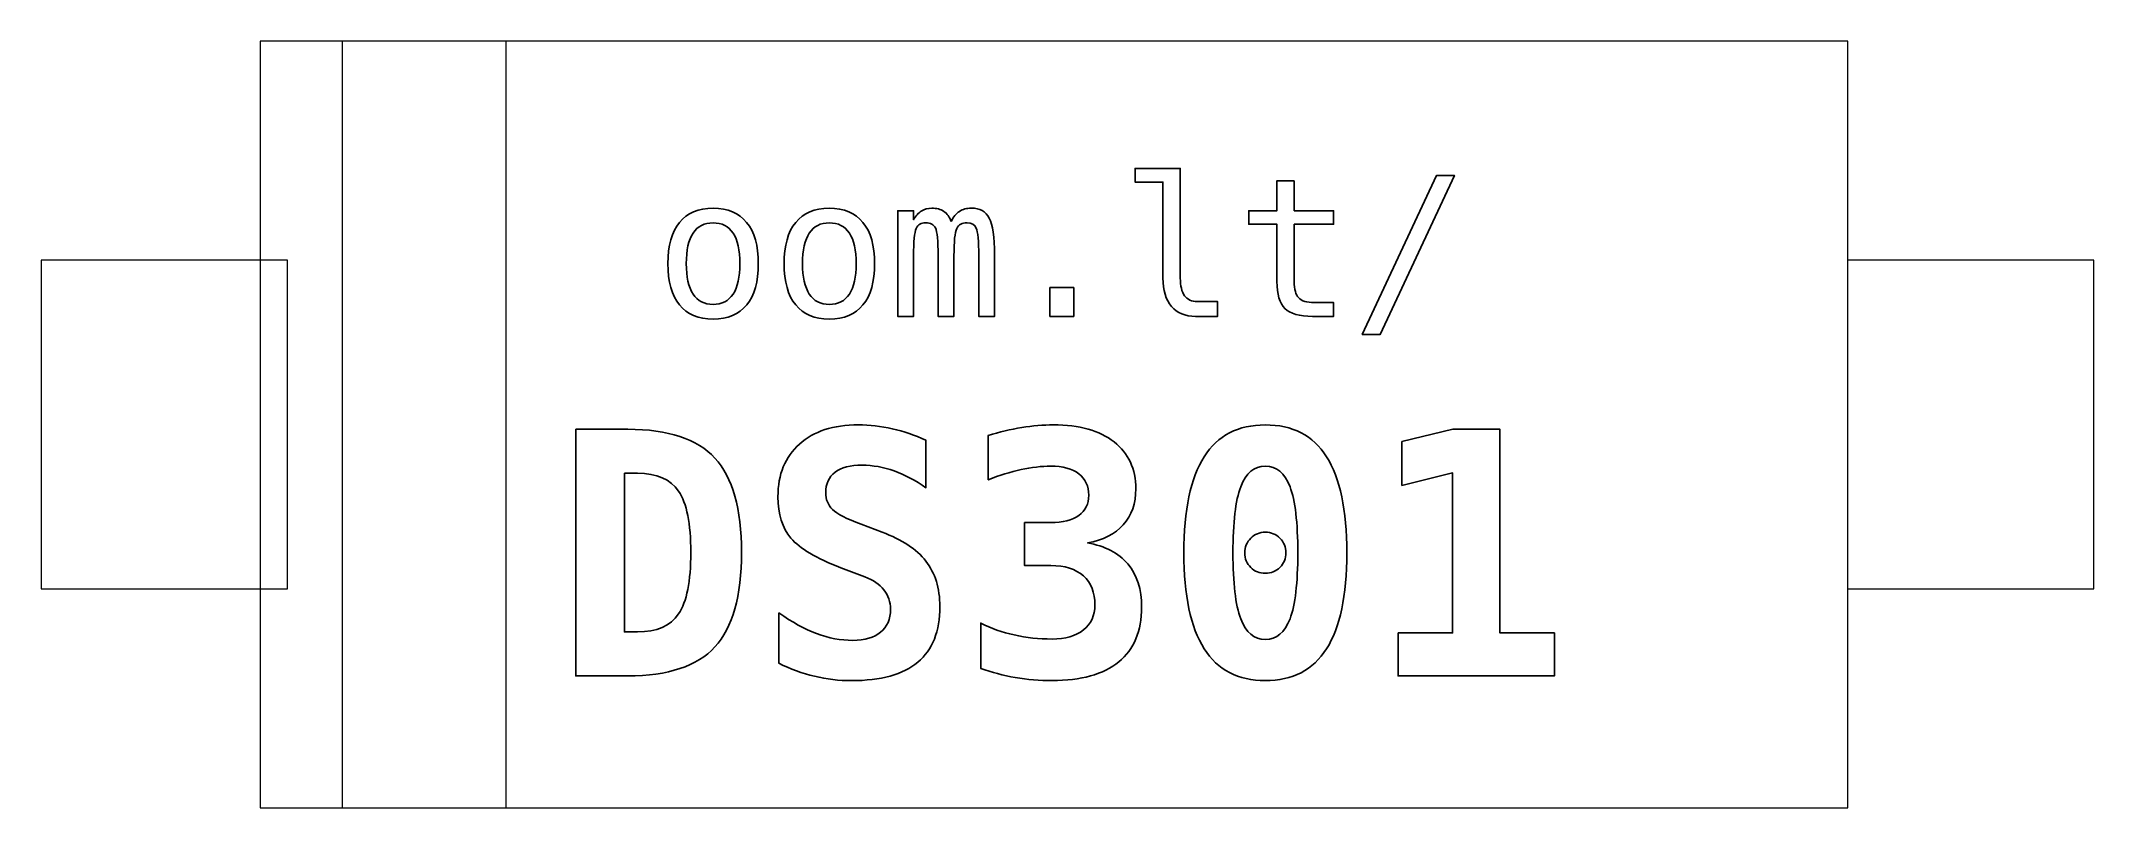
# Model space of a CAD drawing. Header units: centimetres. Extents: x -10.685 to -10.31, y -14.92 to -14.78.
import ezdxf

# ---------------------------------------------------------------- set-up
doc = ezdxf.new("R2010")
doc.units = ezdxf.units.CM
doc.header["$MEASUREMENT"] = 0
doc.layers.add('Layer 1', color=7, linetype='Continuous')

msp = doc.modelspace()

# ---------------------------------------------------------------- linework, layer by layer
at = {"layer": 'Layer 1', "color": 250, "lineweight": 9}
msp.add_open_spline([(-10.645, -14.77999), (-10.645, -14.77999), (-10.35498, -14.77999), (-10.35498, -14.77999), (-10.35498, -14.77999), (-10.35498, -14.77999), (-10.35498, -14.91999), (-10.35498, -14.91999), (-10.35498, -14.91999), (-10.35498, -14.91999), (-10.645, -14.91999), (-10.645, -14.91999), (-10.645, -14.91999), (-10.645, -14.91999), (-10.645, -14.77999), (-10.645, -14.77999)], degree=3, knots=[0, 0, 0, 0, 0.25, 0.25, 0.25, 0.25, 0.5, 0.5, 0.5, 0.5, 0.75, 0.75, 0.75, 0.75, 1, 1, 1, 1], dxfattribs=at)
at = {"layer": 'Layer 1', "color": 7, "lineweight": 9}
for points in [[(-10.63, -14.77999), (-10.63, -14.77999), (-10.60001, -14.77999), (-10.60001, -14.77999), (-10.60001, -14.77999), (-10.60001, -14.77999), (-10.60001, -14.91999), (-10.60001, -14.91999), (-10.60001, -14.91999), (-10.60001, -14.91999), (-10.63, -14.91999), (-10.63, -14.91999), (-10.63, -14.91999), (-10.63, -14.91999), (-10.63, -14.77999), (-10.63, -14.77999)], [(-10.685, -14.82), (-10.685, -14.82), (-10.64, -14.82), (-10.64, -14.82), (-10.64, -14.82), (-10.64, -14.82), (-10.64, -14.88), (-10.64, -14.88), (-10.64, -14.88), (-10.64, -14.88), (-10.685, -14.88), (-10.685, -14.88), (-10.685, -14.88), (-10.685, -14.88), (-10.685, -14.82), (-10.685, -14.82)], [(-10.355, -14.82), (-10.355, -14.82), (-10.31, -14.82), (-10.31, -14.82), (-10.31, -14.82), (-10.31, -14.82), (-10.31, -14.88), (-10.31, -14.88), (-10.31, -14.88), (-10.31, -14.88), (-10.355, -14.88), (-10.355, -14.88), (-10.355, -14.88), (-10.355, -14.88), (-10.355, -14.82), (-10.355, -14.82)]]:
    msp.add_open_spline(points, degree=3, knots=[0, 0, 0, 0, 0.25, 0.25, 0.25, 0.25, 0.5, 0.5, 0.5, 0.5, 0.75, 0.75, 0.75, 0.75, 1, 1, 1, 1], dxfattribs=at)
at = {"layer": 'Layer 1', "color": 7}
for points, knots in [([(-10.47689, -14.82326), (-10.47689, -14.82468), (-10.47663, -14.82575), (-10.47611, -14.82648), (-10.47611, -14.82648), (-10.47559, -14.8272), (-10.47482, -14.82756), (-10.47379, -14.82756), (-10.47379, -14.82756), (-10.47379, -14.82756), (-10.47009, -14.82756), (-10.47009, -14.82756), (-10.47009, -14.82756), (-10.47009, -14.82756), (-10.47009, -14.83025), (-10.47009, -14.83025), (-10.47009, -14.83025), (-10.47009, -14.83025), (-10.4741, -14.83025), (-10.4741, -14.83025), (-10.4741, -14.83025), (-10.476, -14.83025), (-10.47746, -14.82964), (-10.4785, -14.82842), (-10.4785, -14.82842), (-10.47954, -14.8272), (-10.48006, -14.82548), (-10.48006, -14.82326), (-10.48006, -14.82326), (-10.48006, -14.82326), (-10.48006, -14.80574), (-10.48006, -14.80574), (-10.48006, -14.80574), (-10.48006, -14.80574), (-10.48514, -14.80574), (-10.48514, -14.80574), (-10.48514, -14.80574), (-10.48514, -14.80574), (-10.48514, -14.80325), (-10.48514, -14.80325), (-10.48514, -14.80325), (-10.48514, -14.80325), (-10.47689, -14.80325), (-10.47689, -14.80325), (-10.47689, -14.80325), (-10.47689, -14.80325), (-10.47689, -14.82326), (-10.47689, -14.82326)], [0, 0, 0, 0, 0.083333, 0.083333, 0.083333, 0.083333, 0.166667, 0.166667, 0.166667, 0.166667, 0.25, 0.25, 0.25, 0.25, 0.333333, 0.333333, 0.333333, 0.333333, 0.416667, 0.416667, 0.416667, 0.416667, 0.5, 0.5, 0.5, 0.5, 0.583333, 0.583333, 0.583333, 0.583333, 0.666667, 0.666667, 0.666667, 0.666667, 0.75, 0.75, 0.75, 0.75, 0.833333, 0.833333, 0.833333, 0.833333, 0.916667, 0.916667, 0.916667, 0.916667, 1, 1, 1, 1]), ([(-10.4301, -14.80453), (-10.4301, -14.80453), (-10.42683, -14.80453), (-10.42683, -14.80453), (-10.42683, -14.80453), (-10.42683, -14.80453), (-10.44037, -14.83353), (-10.44037, -14.83353), (-10.44037, -14.83353), (-10.44037, -14.83353), (-10.44366, -14.83353), (-10.44366, -14.83353), (-10.44366, -14.83353), (-10.44366, -14.83353), (-10.4301, -14.80453), (-10.4301, -14.80453)], [0, 0, 0, 0, 0.25, 0.25, 0.25, 0.25, 0.5, 0.5, 0.5, 0.5, 0.75, 0.75, 0.75, 0.75, 1, 1, 1, 1]), ([(-10.45608, -14.80548), (-10.45608, -14.80548), (-10.45608, -14.81096), (-10.45608, -14.81096), (-10.45608, -14.81096), (-10.45608, -14.81096), (-10.44888, -14.81096), (-10.44888, -14.81096), (-10.44888, -14.81096), (-10.44888, -14.81096), (-10.44888, -14.81342), (-10.44888, -14.81342), (-10.44888, -14.81342), (-10.44888, -14.81342), (-10.45608, -14.81342), (-10.45608, -14.81342), (-10.45608, -14.81342), (-10.45608, -14.81342), (-10.45608, -14.82389), (-10.45608, -14.82389), (-10.45608, -14.82389), (-10.45608, -14.82532), (-10.45581, -14.82631), (-10.45527, -14.82687), (-10.45527, -14.82687), (-10.45473, -14.82743), (-10.45379, -14.82772), (-10.45245, -14.82772), (-10.45245, -14.82772), (-10.45245, -14.82772), (-10.44888, -14.82772), (-10.44888, -14.82772), (-10.44888, -14.82772), (-10.44888, -14.82772), (-10.44888, -14.83025), (-10.44888, -14.83025), (-10.44888, -14.83025), (-10.44888, -14.83025), (-10.45275, -14.83025), (-10.45275, -14.83025), (-10.45275, -14.83025), (-10.45514, -14.83025), (-10.45681, -14.82977), (-10.45779, -14.82882), (-10.45779, -14.82882), (-10.45876, -14.82787), (-10.45925, -14.82622), (-10.45925, -14.82389), (-10.45925, -14.82389), (-10.45925, -14.82389), (-10.45925, -14.81342), (-10.45925, -14.81342), (-10.45925, -14.81342), (-10.45925, -14.81342), (-10.4644, -14.81342), (-10.4644, -14.81342), (-10.4644, -14.81342), (-10.4644, -14.81342), (-10.4644, -14.81096), (-10.4644, -14.81096), (-10.4644, -14.81096), (-10.4644, -14.81096), (-10.45925, -14.81096), (-10.45925, -14.81096), (-10.45925, -14.81096), (-10.45925, -14.81096), (-10.45925, -14.80548), (-10.45925, -14.80548), (-10.45925, -14.80548), (-10.45925, -14.80548), (-10.45608, -14.80548), (-10.45608, -14.80548)], [0, 0, 0, 0, 0.055556, 0.055556, 0.055556, 0.055556, 0.111111, 0.111111, 0.111111, 0.111111, 0.166667, 0.166667, 0.166667, 0.166667, 0.222222, 0.222222, 0.222222, 0.222222, 0.277778, 0.277778, 0.277778, 0.277778, 0.333333, 0.333333, 0.333333, 0.333333, 0.388889, 0.388889, 0.388889, 0.388889, 0.444444, 0.444444, 0.444444, 0.444444, 0.5, 0.5, 0.5, 0.5, 0.555556, 0.555556, 0.555556, 0.555556, 0.611111, 0.611111, 0.611111, 0.611111, 0.666667, 0.666667, 0.666667, 0.666667, 0.722222, 0.722222, 0.722222, 0.722222, 0.777778, 0.777778, 0.777778, 0.777778, 0.833333, 0.833333, 0.833333, 0.833333, 0.888889, 0.888889, 0.888889, 0.888889, 0.944444, 0.944444, 0.944444, 0.944444, 1, 1, 1, 1]), ([(-10.56225, -14.81049), (-10.55957, -14.81049), (-10.55752, -14.81136), (-10.55611, -14.81309), (-10.55611, -14.81309), (-10.55469, -14.81483), (-10.55398, -14.81734), (-10.55398, -14.82062), (-10.55398, -14.82062), (-10.55398, -14.82392), (-10.55468, -14.82643), (-10.5561, -14.82816), (-10.5561, -14.82816), (-10.55751, -14.82989), (-10.55956, -14.83075), (-10.56225, -14.83075), (-10.56225, -14.83075), (-10.56493, -14.83075), (-10.56697, -14.82989), (-10.56839, -14.82816), (-10.56839, -14.82816), (-10.5698, -14.82643), (-10.5705, -14.82392), (-10.5705, -14.82062), (-10.5705, -14.82062), (-10.5705, -14.81734), (-10.5698, -14.81483), (-10.56839, -14.81309), (-10.56839, -14.81309), (-10.56697, -14.81136), (-10.56493, -14.81049), (-10.56225, -14.81049)], [0, 0, 0, 0, 0.125, 0.125, 0.125, 0.125, 0.25, 0.25, 0.25, 0.25, 0.375, 0.375, 0.375, 0.375, 0.5, 0.5, 0.5, 0.5, 0.625, 0.625, 0.625, 0.625, 0.75, 0.75, 0.75, 0.75, 0.875, 0.875, 0.875, 0.875, 1, 1, 1, 1]), ([(-10.54101, -14.81049), (-10.53833, -14.81049), (-10.53628, -14.81136), (-10.53487, -14.81309), (-10.53487, -14.81309), (-10.53345, -14.81483), (-10.53274, -14.81734), (-10.53274, -14.82062), (-10.53274, -14.82062), (-10.53274, -14.82392), (-10.53344, -14.82643), (-10.53486, -14.82816), (-10.53486, -14.82816), (-10.53627, -14.82989), (-10.53832, -14.83075), (-10.54101, -14.83075), (-10.54101, -14.83075), (-10.54369, -14.83075), (-10.54573, -14.82989), (-10.54715, -14.82816), (-10.54715, -14.82816), (-10.54856, -14.82643), (-10.54926, -14.82392), (-10.54926, -14.82062), (-10.54926, -14.82062), (-10.54926, -14.81734), (-10.54856, -14.81483), (-10.54715, -14.81309), (-10.54715, -14.81309), (-10.54573, -14.81136), (-10.54369, -14.81049), (-10.54101, -14.81049)], [0, 0, 0, 0, 0.125, 0.125, 0.125, 0.125, 0.25, 0.25, 0.25, 0.25, 0.375, 0.375, 0.375, 0.375, 0.5, 0.5, 0.5, 0.5, 0.625, 0.625, 0.625, 0.625, 0.75, 0.75, 0.75, 0.75, 0.875, 0.875, 0.875, 0.875, 1, 1, 1, 1]), ([(-10.51874, -14.81292), (-10.51835, -14.81209), (-10.51785, -14.81148), (-10.51724, -14.81109), (-10.51724, -14.81109), (-10.51664, -14.81069), (-10.51592, -14.81049), (-10.51507, -14.81049), (-10.51507, -14.81049), (-10.51352, -14.81049), (-10.51242, -14.81109), (-10.51179, -14.81229), (-10.51179, -14.81229), (-10.51115, -14.81349), (-10.51083, -14.81575), (-10.51083, -14.81907), (-10.51083, -14.81907), (-10.51083, -14.81907), (-10.51083, -14.83025), (-10.51083, -14.83025), (-10.51083, -14.83025), (-10.51083, -14.83025), (-10.51372, -14.83025), (-10.51372, -14.83025), (-10.51372, -14.83025), (-10.51372, -14.83025), (-10.51372, -14.81921), (-10.51372, -14.81921), (-10.51372, -14.81921), (-10.51372, -14.81648), (-10.51387, -14.8148), (-10.51418, -14.81413), (-10.51418, -14.81413), (-10.51448, -14.81347), (-10.51504, -14.81315), (-10.51584, -14.81315), (-10.51584, -14.81315), (-10.51676, -14.81315), (-10.51739, -14.8135), (-10.51773, -14.8142), (-10.51773, -14.8142), (-10.51807, -14.81491), (-10.51824, -14.81658), (-10.51824, -14.81921), (-10.51824, -14.81921), (-10.51824, -14.81921), (-10.51824, -14.83025), (-10.51824, -14.83025), (-10.51824, -14.83025), (-10.51824, -14.83025), (-10.52113, -14.83025), (-10.52113, -14.83025), (-10.52113, -14.83025), (-10.52113, -14.83025), (-10.52113, -14.81921), (-10.52113, -14.81921), (-10.52113, -14.81921), (-10.52113, -14.81645), (-10.5213, -14.81475), (-10.52162, -14.81411), (-10.52162, -14.81411), (-10.52195, -14.81347), (-10.52254, -14.81315), (-10.52339, -14.81315), (-10.52339, -14.81315), (-10.52423, -14.81315), (-10.52481, -14.8135), (-10.52514, -14.8142), (-10.52514, -14.8142), (-10.52546, -14.81491), (-10.52563, -14.81658), (-10.52563, -14.81921), (-10.52563, -14.81921), (-10.52563, -14.81921), (-10.52563, -14.83025), (-10.52563, -14.83025), (-10.52563, -14.83025), (-10.52563, -14.83025), (-10.5285, -14.83025), (-10.5285, -14.83025), (-10.5285, -14.83025), (-10.5285, -14.83025), (-10.5285, -14.81096), (-10.5285, -14.81096), (-10.5285, -14.81096), (-10.5285, -14.81096), (-10.52563, -14.81096), (-10.52563, -14.81096), (-10.52563, -14.81096), (-10.52563, -14.81096), (-10.52563, -14.81261), (-10.52563, -14.81261), (-10.52563, -14.81261), (-10.52525, -14.81192), (-10.52478, -14.8114), (-10.52421, -14.81103), (-10.52421, -14.81103), (-10.52364, -14.81068), (-10.52299, -14.81049), (-10.52227, -14.81049), (-10.52227, -14.81049), (-10.5214, -14.81049), (-10.52067, -14.81069), (-10.52009, -14.81109), (-10.52009, -14.81109), (-10.51951, -14.8115), (-10.51906, -14.8121), (-10.51874, -14.81292)], [0, 0, 0, 0, 0.037037, 0.037037, 0.037037, 0.037037, 0.074074, 0.074074, 0.074074, 0.074074, 0.111111, 0.111111, 0.111111, 0.111111, 0.148148, 0.148148, 0.148148, 0.148148, 0.185185, 0.185185, 0.185185, 0.185185, 0.222222, 0.222222, 0.222222, 0.222222, 0.259259, 0.259259, 0.259259, 0.259259, 0.296296, 0.296296, 0.296296, 0.296296, 0.333333, 0.333333, 0.333333, 0.333333, 0.37037, 0.37037, 0.37037, 0.37037, 0.407407, 0.407407, 0.407407, 0.407407, 0.444444, 0.444444, 0.444444, 0.444444, 0.481481, 0.481481, 0.481481, 0.481481, 0.518519, 0.518519, 0.518519, 0.518519, 0.555556, 0.555556, 0.555556, 0.555556, 0.592593, 0.592593, 0.592593, 0.592593, 0.62963, 0.62963, 0.62963, 0.62963, 0.666667, 0.666667, 0.666667, 0.666667, 0.703704, 0.703704, 0.703704, 0.703704, 0.740741, 0.740741, 0.740741, 0.740741, 0.777778, 0.777778, 0.777778, 0.777778, 0.814815, 0.814815, 0.814815, 0.814815, 0.851852, 0.851852, 0.851852, 0.851852, 0.888889, 0.888889, 0.888889, 0.888889, 0.925926, 0.925926, 0.925926, 0.925926, 0.962963, 0.962963, 0.962963, 0.962963, 1, 1, 1, 1]), ([(-10.56225, -14.81318), (-10.56386, -14.81318), (-10.56507, -14.8138), (-10.5659, -14.81506), (-10.5659, -14.81506), (-10.56673, -14.81631), (-10.56714, -14.81817), (-10.56714, -14.82062), (-10.56714, -14.82062), (-10.56714, -14.82306), (-10.56673, -14.82492), (-10.5659, -14.82618), (-10.5659, -14.82618), (-10.56507, -14.82743), (-10.56386, -14.82806), (-10.56225, -14.82806), (-10.56225, -14.82806), (-10.56063, -14.82806), (-10.55941, -14.82743), (-10.55858, -14.82618), (-10.55858, -14.82618), (-10.55775, -14.82492), (-10.55734, -14.82306), (-10.55734, -14.82062), (-10.55734, -14.82062), (-10.55734, -14.81817), (-10.55775, -14.81631), (-10.55858, -14.81506), (-10.55858, -14.81506), (-10.55941, -14.8138), (-10.56063, -14.81318), (-10.56225, -14.81318)], [0, 0, 0, 0, 0.125, 0.125, 0.125, 0.125, 0.25, 0.25, 0.25, 0.25, 0.375, 0.375, 0.375, 0.375, 0.5, 0.5, 0.5, 0.5, 0.625, 0.625, 0.625, 0.625, 0.75, 0.75, 0.75, 0.75, 0.875, 0.875, 0.875, 0.875, 1, 1, 1, 1]), ([(-10.54101, -14.81318), (-10.54262, -14.81318), (-10.54383, -14.8138), (-10.54466, -14.81506), (-10.54466, -14.81506), (-10.54549, -14.81631), (-10.5459, -14.81817), (-10.5459, -14.82062), (-10.5459, -14.82062), (-10.5459, -14.82306), (-10.54549, -14.82492), (-10.54466, -14.82618), (-10.54466, -14.82618), (-10.54383, -14.82743), (-10.54262, -14.82806), (-10.54101, -14.82806), (-10.54101, -14.82806), (-10.53939, -14.82806), (-10.53817, -14.82743), (-10.53734, -14.82618), (-10.53734, -14.82618), (-10.53651, -14.82492), (-10.5361, -14.82306), (-10.5361, -14.82062), (-10.5361, -14.82062), (-10.5361, -14.81817), (-10.53651, -14.81631), (-10.53734, -14.81506), (-10.53734, -14.81506), (-10.53817, -14.8138), (-10.53939, -14.81318), (-10.54101, -14.81318)], [0, 0, 0, 0, 0.125, 0.125, 0.125, 0.125, 0.25, 0.25, 0.25, 0.25, 0.375, 0.375, 0.375, 0.375, 0.5, 0.5, 0.5, 0.5, 0.625, 0.625, 0.625, 0.625, 0.75, 0.75, 0.75, 0.75, 0.875, 0.875, 0.875, 0.875, 1, 1, 1, 1]), ([(-10.50071, -14.82499), (-10.50071, -14.82499), (-10.49637, -14.82499), (-10.49637, -14.82499), (-10.49637, -14.82499), (-10.49637, -14.82499), (-10.49637, -14.83025), (-10.49637, -14.83025), (-10.49637, -14.83025), (-10.49637, -14.83025), (-10.50071, -14.83025), (-10.50071, -14.83025), (-10.50071, -14.83025), (-10.50071, -14.83025), (-10.50071, -14.82499), (-10.50071, -14.82499)], [0, 0, 0, 0, 0.25, 0.25, 0.25, 0.25, 0.5, 0.5, 0.5, 0.5, 0.75, 0.75, 0.75, 0.75, 1, 1, 1, 1]), ([(-10.58732, -14.85087), (-10.58732, -14.85087), (-10.5778, -14.85087), (-10.5778, -14.85087), (-10.5778, -14.85087), (-10.57045, -14.85087), (-10.56515, -14.85262), (-10.56192, -14.85613), (-10.56192, -14.85613), (-10.55868, -14.85964), (-10.55706, -14.86537), (-10.55706, -14.87333), (-10.55706, -14.87333), (-10.55706, -14.88131), (-10.55868, -14.88706), (-10.56192, -14.89059), (-10.56192, -14.89059), (-10.56515, -14.89412), (-10.57045, -14.89588), (-10.5778, -14.89588), (-10.5778, -14.89588), (-10.5778, -14.89588), (-10.58732, -14.89588), (-10.58732, -14.89588), (-10.58732, -14.89588), (-10.58732, -14.89588), (-10.58732, -14.85087), (-10.58732, -14.85087)], [0, 0, 0, 0, 0.142857, 0.142857, 0.142857, 0.142857, 0.285714, 0.285714, 0.285714, 0.285714, 0.428571, 0.428571, 0.428571, 0.428571, 0.571429, 0.571429, 0.571429, 0.571429, 0.714286, 0.714286, 0.714286, 0.714286, 0.857143, 0.857143, 0.857143, 0.857143, 1, 1, 1, 1]), ([(-10.53891, -14.87613), (-10.54338, -14.87443), (-10.54642, -14.87262), (-10.54801, -14.87075), (-10.54801, -14.87075), (-10.5496, -14.86887), (-10.55039, -14.86635), (-10.55039, -14.86317), (-10.55039, -14.86317), (-10.55039, -14.85909), (-10.54908, -14.85588), (-10.54647, -14.85356), (-10.54647, -14.85356), (-10.54386, -14.85122), (-10.54028, -14.85006), (-10.53571, -14.85006), (-10.53571, -14.85006), (-10.53364, -14.85006), (-10.53157, -14.8503), (-10.5295, -14.85077), (-10.5295, -14.85077), (-10.52742, -14.85124), (-10.52538, -14.85193), (-10.52335, -14.85286), (-10.52335, -14.85286), (-10.52335, -14.85286), (-10.52335, -14.86154), (-10.52335, -14.86154), (-10.52335, -14.86154), (-10.52526, -14.86019), (-10.5272, -14.85918), (-10.52916, -14.85847), (-10.52916, -14.85847), (-10.53114, -14.85777), (-10.53308, -14.85742), (-10.53502, -14.85742), (-10.53502, -14.85742), (-10.53717, -14.85742), (-10.53881, -14.85785), (-10.53996, -14.85871), (-10.53996, -14.85871), (-10.5411, -14.85958), (-10.54167, -14.86081), (-10.54167, -14.86242), (-10.54167, -14.86242), (-10.54167, -14.86366), (-10.54125, -14.86469), (-10.54042, -14.8655), (-10.54042, -14.8655), (-10.53959, -14.86632), (-10.53785, -14.86722), (-10.53519, -14.8682), (-10.53519, -14.8682), (-10.53519, -14.8682), (-10.53136, -14.86965), (-10.53136, -14.86965), (-10.53136, -14.86965), (-10.52775, -14.87098), (-10.52509, -14.87274), (-10.52338, -14.87493), (-10.52338, -14.87493), (-10.52167, -14.87712), (-10.52082, -14.87988), (-10.52082, -14.88321), (-10.52082, -14.88321), (-10.52082, -14.88776), (-10.52215, -14.89115), (-10.52484, -14.89339), (-10.52484, -14.89339), (-10.52753, -14.89563), (-10.53158, -14.89675), (-10.537, -14.89675), (-10.537, -14.89675), (-10.53924, -14.89675), (-10.54147, -14.89649), (-10.54371, -14.89595), (-10.54371, -14.89595), (-10.54595, -14.89542), (-10.54812, -14.89463), (-10.55021, -14.89359), (-10.55021, -14.89359), (-10.55021, -14.89359), (-10.55021, -14.88439), (-10.55021, -14.88439), (-10.55021, -14.88439), (-10.54784, -14.88607), (-10.54553, -14.88734), (-10.54332, -14.88816), (-10.54332, -14.88816), (-10.5411, -14.88899), (-10.53891, -14.8894), (-10.53674, -14.8894), (-10.53674, -14.8894), (-10.53454, -14.8894), (-10.53285, -14.8889), (-10.53164, -14.88791), (-10.53164, -14.88791), (-10.53044, -14.88691), (-10.52983, -14.88552), (-10.52983, -14.88373), (-10.52983, -14.88373), (-10.52983, -14.88238), (-10.53023, -14.8812), (-10.53103, -14.88019), (-10.53103, -14.88019), (-10.53184, -14.87917), (-10.533, -14.87837), (-10.53453, -14.87779), (-10.53453, -14.87779), (-10.53453, -14.87779), (-10.53891, -14.87613), (-10.53891, -14.87613)], [0, 0, 0, 0, 0.035714, 0.035714, 0.035714, 0.035714, 0.071429, 0.071429, 0.071429, 0.071429, 0.107143, 0.107143, 0.107143, 0.107143, 0.142857, 0.142857, 0.142857, 0.142857, 0.178571, 0.178571, 0.178571, 0.178571, 0.214286, 0.214286, 0.214286, 0.214286, 0.25, 0.25, 0.25, 0.25, 0.285714, 0.285714, 0.285714, 0.285714, 0.321429, 0.321429, 0.321429, 0.321429, 0.357143, 0.357143, 0.357143, 0.357143, 0.392857, 0.392857, 0.392857, 0.392857, 0.428571, 0.428571, 0.428571, 0.428571, 0.464286, 0.464286, 0.464286, 0.464286, 0.5, 0.5, 0.5, 0.5, 0.535714, 0.535714, 0.535714, 0.535714, 0.571429, 0.571429, 0.571429, 0.571429, 0.607143, 0.607143, 0.607143, 0.607143, 0.642857, 0.642857, 0.642857, 0.642857, 0.678571, 0.678571, 0.678571, 0.678571, 0.714286, 0.714286, 0.714286, 0.714286, 0.75, 0.75, 0.75, 0.75, 0.785714, 0.785714, 0.785714, 0.785714, 0.821429, 0.821429, 0.821429, 0.821429, 0.857143, 0.857143, 0.857143, 0.857143, 0.892857, 0.892857, 0.892857, 0.892857, 0.928571, 0.928571, 0.928571, 0.928571, 0.964286, 0.964286, 0.964286, 0.964286, 1, 1, 1, 1]), ([(-10.50056, -14.87574), (-10.50056, -14.87574), (-10.50533, -14.87574), (-10.50533, -14.87574), (-10.50533, -14.87574), (-10.50533, -14.87574), (-10.50533, -14.8679), (-10.50533, -14.8679), (-10.50533, -14.8679), (-10.50533, -14.8679), (-10.50056, -14.8679), (-10.50056, -14.8679), (-10.50056, -14.8679), (-10.49836, -14.8679), (-10.49664, -14.86747), (-10.49543, -14.86659), (-10.49543, -14.86659), (-10.49421, -14.86572), (-10.49361, -14.86449), (-10.49361, -14.8629), (-10.49361, -14.8629), (-10.49361, -14.86123), (-10.49421, -14.85993), (-10.49543, -14.85899), (-10.49543, -14.85899), (-10.49664, -14.85805), (-10.49836, -14.85759), (-10.50056, -14.85759), (-10.50056, -14.85759), (-10.50225, -14.85759), (-10.50406, -14.85781), (-10.50599, -14.85823), (-10.50599, -14.85823), (-10.50792, -14.85865), (-10.50992, -14.85927), (-10.51199, -14.86007), (-10.51199, -14.86007), (-10.51199, -14.86007), (-10.51199, -14.85199), (-10.51199, -14.85199), (-10.51199, -14.85199), (-10.50992, -14.85137), (-10.50788, -14.85089), (-10.50587, -14.85055), (-10.50587, -14.85055), (-10.50386, -14.85022), (-10.50193, -14.85006), (-10.50008, -14.85006), (-10.50008, -14.85006), (-10.49534, -14.85006), (-10.49164, -14.8511), (-10.489, -14.85317), (-10.489, -14.85317), (-10.48634, -14.85523), (-10.48502, -14.85808), (-10.48502, -14.86173), (-10.48502, -14.86173), (-10.48502, -14.86439), (-10.48578, -14.86658), (-10.48731, -14.86828), (-10.48731, -14.86828), (-10.48883, -14.86998), (-10.49101, -14.87109), (-10.49384, -14.87161), (-10.49384, -14.87161), (-10.49063, -14.87217), (-10.48817, -14.87346), (-10.48649, -14.87545), (-10.48649, -14.87545), (-10.4848, -14.87745), (-10.48396, -14.88008), (-10.48396, -14.88334), (-10.48396, -14.88334), (-10.48396, -14.8877), (-10.48536, -14.89102), (-10.48814, -14.89332), (-10.48814, -14.89332), (-10.49094, -14.89561), (-10.495, -14.89675), (-10.50033, -14.89675), (-10.50033, -14.89675), (-10.50259, -14.89675), (-10.50482, -14.89656), (-10.50703, -14.89618), (-10.50703, -14.89618), (-10.50923, -14.8958), (-10.51134, -14.89524), (-10.51334, -14.89452), (-10.51334, -14.89452), (-10.51334, -14.89452), (-10.51334, -14.88626), (-10.51334, -14.88626), (-10.51334, -14.88626), (-10.51145, -14.88721), (-10.50941, -14.88793), (-10.50722, -14.88842), (-10.50722, -14.88842), (-10.50504, -14.88891), (-10.50273, -14.88916), (-10.50033, -14.88916), (-10.50033, -14.88916), (-10.49791, -14.88916), (-10.49601, -14.8886), (-10.4946, -14.88748), (-10.4946, -14.88748), (-10.49319, -14.88637), (-10.49249, -14.88487), (-10.49249, -14.88298), (-10.49249, -14.88298), (-10.49249, -14.88067), (-10.49319, -14.87888), (-10.4946, -14.87763), (-10.4946, -14.87763), (-10.49601, -14.87637), (-10.49799, -14.87574), (-10.50056, -14.87574)], [0, 0, 0, 0, 0.034483, 0.034483, 0.034483, 0.034483, 0.068966, 0.068966, 0.068966, 0.068966, 0.103448, 0.103448, 0.103448, 0.103448, 0.137931, 0.137931, 0.137931, 0.137931, 0.172414, 0.172414, 0.172414, 0.172414, 0.206897, 0.206897, 0.206897, 0.206897, 0.241379, 0.241379, 0.241379, 0.241379, 0.275862, 0.275862, 0.275862, 0.275862, 0.310345, 0.310345, 0.310345, 0.310345, 0.344828, 0.344828, 0.344828, 0.344828, 0.37931, 0.37931, 0.37931, 0.37931, 0.413793, 0.413793, 0.413793, 0.413793, 0.448276, 0.448276, 0.448276, 0.448276, 0.482759, 0.482759, 0.482759, 0.482759, 0.517241, 0.517241, 0.517241, 0.517241, 0.551724, 0.551724, 0.551724, 0.551724, 0.586207, 0.586207, 0.586207, 0.586207, 0.62069, 0.62069, 0.62069, 0.62069, 0.655172, 0.655172, 0.655172, 0.655172, 0.689655, 0.689655, 0.689655, 0.689655, 0.724138, 0.724138, 0.724138, 0.724138, 0.758621, 0.758621, 0.758621, 0.758621, 0.793103, 0.793103, 0.793103, 0.793103, 0.827586, 0.827586, 0.827586, 0.827586, 0.862069, 0.862069, 0.862069, 0.862069, 0.896552, 0.896552, 0.896552, 0.896552, 0.931034, 0.931034, 0.931034, 0.931034, 0.965517, 0.965517, 0.965517, 0.965517, 1, 1, 1, 1]), ([(-10.47624, -14.87342), (-10.47624, -14.86563), (-10.475, -14.85978), (-10.47253, -14.85589), (-10.47253, -14.85589), (-10.47005, -14.852), (-10.46634, -14.85006), (-10.46137, -14.85006), (-10.46137, -14.85006), (-10.45639, -14.85006), (-10.45266, -14.85199), (-10.45018, -14.85587), (-10.45018, -14.85587), (-10.44771, -14.85975), (-10.44648, -14.86561), (-10.44648, -14.87342), (-10.44648, -14.87342), (-10.44648, -14.88122), (-10.44771, -14.88706), (-10.45018, -14.89094), (-10.45018, -14.89094), (-10.45266, -14.89482), (-10.45639, -14.89675), (-10.46137, -14.89675), (-10.46137, -14.89675), (-10.46634, -14.89675), (-10.47005, -14.89481), (-10.47253, -14.89092), (-10.47253, -14.89092), (-10.475, -14.88703), (-10.47624, -14.8812), (-10.47624, -14.87342)], [0, 0, 0, 0, 0.125, 0.125, 0.125, 0.125, 0.25, 0.25, 0.25, 0.25, 0.375, 0.375, 0.375, 0.375, 0.5, 0.5, 0.5, 0.5, 0.625, 0.625, 0.625, 0.625, 0.75, 0.75, 0.75, 0.75, 0.875, 0.875, 0.875, 0.875, 1, 1, 1, 1]), ([(-10.4371, -14.88804), (-10.4371, -14.88804), (-10.42715, -14.88804), (-10.42715, -14.88804), (-10.42715, -14.88804), (-10.42715, -14.88804), (-10.42715, -14.85883), (-10.42715, -14.85883), (-10.42715, -14.85883), (-10.42715, -14.85883), (-10.4364, -14.86112), (-10.4364, -14.86112), (-10.4364, -14.86112), (-10.4364, -14.86112), (-10.4364, -14.8531), (-10.4364, -14.8531), (-10.4364, -14.8531), (-10.4364, -14.8531), (-10.42709, -14.85087), (-10.42709, -14.85087), (-10.42709, -14.85087), (-10.42709, -14.85087), (-10.4185, -14.85087), (-10.4185, -14.85087), (-10.4185, -14.85087), (-10.4185, -14.85087), (-10.4185, -14.88804), (-10.4185, -14.88804), (-10.4185, -14.88804), (-10.4185, -14.88804), (-10.40855, -14.88804), (-10.40855, -14.88804), (-10.40855, -14.88804), (-10.40855, -14.88804), (-10.40855, -14.89588), (-10.40855, -14.89588), (-10.40855, -14.89588), (-10.40855, -14.89588), (-10.4371, -14.89588), (-10.4371, -14.89588), (-10.4371, -14.89588), (-10.4371, -14.89588), (-10.4371, -14.88804), (-10.4371, -14.88804)], [0, 0, 0, 0, 0.090909, 0.090909, 0.090909, 0.090909, 0.181818, 0.181818, 0.181818, 0.181818, 0.272727, 0.272727, 0.272727, 0.272727, 0.363636, 0.363636, 0.363636, 0.363636, 0.454545, 0.454545, 0.454545, 0.454545, 0.545455, 0.545455, 0.545455, 0.545455, 0.636364, 0.636364, 0.636364, 0.636364, 0.727273, 0.727273, 0.727273, 0.727273, 0.818182, 0.818182, 0.818182, 0.818182, 0.909091, 0.909091, 0.909091, 0.909091, 1, 1, 1, 1]), ([(-10.57843, -14.85889), (-10.57843, -14.85889), (-10.57843, -14.88786), (-10.57843, -14.88786), (-10.57843, -14.88786), (-10.57843, -14.88786), (-10.57603, -14.88786), (-10.57603, -14.88786), (-10.57603, -14.88786), (-10.57253, -14.88786), (-10.57003, -14.88676), (-10.56854, -14.88456), (-10.56854, -14.88456), (-10.56705, -14.88236), (-10.56631, -14.87861), (-10.56631, -14.87333), (-10.56631, -14.87333), (-10.56631, -14.86809), (-10.56705, -14.86436), (-10.56854, -14.86217), (-10.56854, -14.86217), (-10.57003, -14.85998), (-10.57253, -14.85889), (-10.57603, -14.85889), (-10.57603, -14.85889), (-10.57603, -14.85889), (-10.57843, -14.85889), (-10.57843, -14.85889)], [0, 0, 0, 0, 0.142857, 0.142857, 0.142857, 0.142857, 0.285714, 0.285714, 0.285714, 0.285714, 0.428571, 0.428571, 0.428571, 0.428571, 0.571429, 0.571429, 0.571429, 0.571429, 0.714286, 0.714286, 0.714286, 0.714286, 0.857143, 0.857143, 0.857143, 0.857143, 1, 1, 1, 1]), ([(-10.46137, -14.85759), (-10.46342, -14.85759), (-10.46492, -14.85885), (-10.46586, -14.86136), (-10.46586, -14.86136), (-10.46681, -14.86388), (-10.46728, -14.86789), (-10.46728, -14.87342), (-10.46728, -14.87342), (-10.46728, -14.87893), (-10.46681, -14.88294), (-10.46586, -14.88546), (-10.46586, -14.88546), (-10.46492, -14.88797), (-10.46342, -14.88922), (-10.46137, -14.88922), (-10.46137, -14.88922), (-10.4593, -14.88922), (-10.4578, -14.88797), (-10.45685, -14.88546), (-10.45685, -14.88546), (-10.4559, -14.88294), (-10.45543, -14.87893), (-10.45543, -14.87342), (-10.45543, -14.87342), (-10.45543, -14.86789), (-10.4559, -14.86388), (-10.45685, -14.86136), (-10.45685, -14.86136), (-10.4578, -14.85885), (-10.4593, -14.85759), (-10.46137, -14.85759)], [0, 0, 0, 0, 0.125, 0.125, 0.125, 0.125, 0.25, 0.25, 0.25, 0.25, 0.375, 0.375, 0.375, 0.375, 0.5, 0.5, 0.5, 0.5, 0.625, 0.625, 0.625, 0.625, 0.75, 0.75, 0.75, 0.75, 0.875, 0.875, 0.875, 0.875, 1, 1, 1, 1]), ([(-10.46511, -14.87342), (-10.46511, -14.87236), (-10.46475, -14.87146), (-10.46402, -14.87074), (-10.46402, -14.87074), (-10.4633, -14.87001), (-10.46242, -14.86965), (-10.46137, -14.86965), (-10.46137, -14.86965), (-10.46031, -14.86965), (-10.45941, -14.87001), (-10.45869, -14.87074), (-10.45869, -14.87074), (-10.45796, -14.87146), (-10.4576, -14.87236), (-10.4576, -14.87342), (-10.4576, -14.87342), (-10.4576, -14.87447), (-10.45796, -14.87535), (-10.45869, -14.87607), (-10.45869, -14.87607), (-10.45941, -14.8768), (-10.46031, -14.87716), (-10.46137, -14.87716), (-10.46137, -14.87716), (-10.46242, -14.87716), (-10.4633, -14.8768), (-10.46402, -14.87609), (-10.46402, -14.87609), (-10.46475, -14.87538), (-10.46511, -14.87449), (-10.46511, -14.87342)], [0, 0, 0, 0, 0.125, 0.125, 0.125, 0.125, 0.25, 0.25, 0.25, 0.25, 0.375, 0.375, 0.375, 0.375, 0.5, 0.5, 0.5, 0.5, 0.625, 0.625, 0.625, 0.625, 0.75, 0.75, 0.75, 0.75, 0.875, 0.875, 0.875, 0.875, 1, 1, 1, 1])]:
    msp.add_open_spline(points, degree=3, knots=knots, dxfattribs=at)
at = {"layer": 'Layer 1', "color": 7, "lineweight": 20}
for points, knots in [([(-10.47689, -14.82326), (-10.47689, -14.82468), (-10.47663, -14.82575), (-10.47611, -14.82648), (-10.47611, -14.82648), (-10.47559, -14.8272), (-10.47482, -14.82756), (-10.47379, -14.82756), (-10.47379, -14.82756), (-10.47379, -14.82756), (-10.47009, -14.82756), (-10.47009, -14.82756), (-10.47009, -14.82756), (-10.47009, -14.82756), (-10.47009, -14.83025), (-10.47009, -14.83025), (-10.47009, -14.83025), (-10.47009, -14.83025), (-10.4741, -14.83025), (-10.4741, -14.83025), (-10.4741, -14.83025), (-10.476, -14.83025), (-10.47746, -14.82964), (-10.4785, -14.82842), (-10.4785, -14.82842), (-10.47954, -14.8272), (-10.48006, -14.82548), (-10.48006, -14.82326), (-10.48006, -14.82326), (-10.48006, -14.82326), (-10.48006, -14.80574), (-10.48006, -14.80574), (-10.48006, -14.80574), (-10.48006, -14.80574), (-10.48514, -14.80574), (-10.48514, -14.80574), (-10.48514, -14.80574), (-10.48514, -14.80574), (-10.48514, -14.80325), (-10.48514, -14.80325), (-10.48514, -14.80325), (-10.48514, -14.80325), (-10.47689, -14.80325), (-10.47689, -14.80325), (-10.47689, -14.80325), (-10.47689, -14.80325), (-10.47689, -14.82326), (-10.47689, -14.82326)], [0, 0, 0, 0, 0.083333, 0.083333, 0.083333, 0.083333, 0.166667, 0.166667, 0.166667, 0.166667, 0.25, 0.25, 0.25, 0.25, 0.333333, 0.333333, 0.333333, 0.333333, 0.416667, 0.416667, 0.416667, 0.416667, 0.5, 0.5, 0.5, 0.5, 0.583333, 0.583333, 0.583333, 0.583333, 0.666667, 0.666667, 0.666667, 0.666667, 0.75, 0.75, 0.75, 0.75, 0.833333, 0.833333, 0.833333, 0.833333, 0.916667, 0.916667, 0.916667, 0.916667, 1, 1, 1, 1]), ([(-10.4301, -14.80453), (-10.4301, -14.80453), (-10.42683, -14.80453), (-10.42683, -14.80453), (-10.42683, -14.80453), (-10.42683, -14.80453), (-10.44037, -14.83353), (-10.44037, -14.83353), (-10.44037, -14.83353), (-10.44037, -14.83353), (-10.44366, -14.83353), (-10.44366, -14.83353), (-10.44366, -14.83353), (-10.44366, -14.83353), (-10.4301, -14.80453), (-10.4301, -14.80453)], [0, 0, 0, 0, 0.25, 0.25, 0.25, 0.25, 0.5, 0.5, 0.5, 0.5, 0.75, 0.75, 0.75, 0.75, 1, 1, 1, 1]), ([(-10.45608, -14.80548), (-10.45608, -14.80548), (-10.45608, -14.81096), (-10.45608, -14.81096), (-10.45608, -14.81096), (-10.45608, -14.81096), (-10.44888, -14.81096), (-10.44888, -14.81096), (-10.44888, -14.81096), (-10.44888, -14.81096), (-10.44888, -14.81342), (-10.44888, -14.81342), (-10.44888, -14.81342), (-10.44888, -14.81342), (-10.45608, -14.81342), (-10.45608, -14.81342), (-10.45608, -14.81342), (-10.45608, -14.81342), (-10.45608, -14.82389), (-10.45608, -14.82389), (-10.45608, -14.82389), (-10.45608, -14.82532), (-10.45581, -14.82631), (-10.45527, -14.82687), (-10.45527, -14.82687), (-10.45473, -14.82743), (-10.45379, -14.82772), (-10.45245, -14.82772), (-10.45245, -14.82772), (-10.45245, -14.82772), (-10.44888, -14.82772), (-10.44888, -14.82772), (-10.44888, -14.82772), (-10.44888, -14.82772), (-10.44888, -14.83025), (-10.44888, -14.83025), (-10.44888, -14.83025), (-10.44888, -14.83025), (-10.45275, -14.83025), (-10.45275, -14.83025), (-10.45275, -14.83025), (-10.45514, -14.83025), (-10.45681, -14.82977), (-10.45779, -14.82882), (-10.45779, -14.82882), (-10.45876, -14.82787), (-10.45925, -14.82622), (-10.45925, -14.82389), (-10.45925, -14.82389), (-10.45925, -14.82389), (-10.45925, -14.81342), (-10.45925, -14.81342), (-10.45925, -14.81342), (-10.45925, -14.81342), (-10.4644, -14.81342), (-10.4644, -14.81342), (-10.4644, -14.81342), (-10.4644, -14.81342), (-10.4644, -14.81096), (-10.4644, -14.81096), (-10.4644, -14.81096), (-10.4644, -14.81096), (-10.45925, -14.81096), (-10.45925, -14.81096), (-10.45925, -14.81096), (-10.45925, -14.81096), (-10.45925, -14.80548), (-10.45925, -14.80548), (-10.45925, -14.80548), (-10.45925, -14.80548), (-10.45608, -14.80548), (-10.45608, -14.80548)], [0, 0, 0, 0, 0.055556, 0.055556, 0.055556, 0.055556, 0.111111, 0.111111, 0.111111, 0.111111, 0.166667, 0.166667, 0.166667, 0.166667, 0.222222, 0.222222, 0.222222, 0.222222, 0.277778, 0.277778, 0.277778, 0.277778, 0.333333, 0.333333, 0.333333, 0.333333, 0.388889, 0.388889, 0.388889, 0.388889, 0.444444, 0.444444, 0.444444, 0.444444, 0.5, 0.5, 0.5, 0.5, 0.555556, 0.555556, 0.555556, 0.555556, 0.611111, 0.611111, 0.611111, 0.611111, 0.666667, 0.666667, 0.666667, 0.666667, 0.722222, 0.722222, 0.722222, 0.722222, 0.777778, 0.777778, 0.777778, 0.777778, 0.833333, 0.833333, 0.833333, 0.833333, 0.888889, 0.888889, 0.888889, 0.888889, 0.944444, 0.944444, 0.944444, 0.944444, 1, 1, 1, 1]), ([(-10.56225, -14.81049), (-10.55957, -14.81049), (-10.55752, -14.81136), (-10.55611, -14.81309), (-10.55611, -14.81309), (-10.55469, -14.81483), (-10.55398, -14.81734), (-10.55398, -14.82062), (-10.55398, -14.82062), (-10.55398, -14.82392), (-10.55468, -14.82643), (-10.5561, -14.82816), (-10.5561, -14.82816), (-10.55751, -14.82989), (-10.55956, -14.83075), (-10.56225, -14.83075), (-10.56225, -14.83075), (-10.56493, -14.83075), (-10.56697, -14.82989), (-10.56839, -14.82816), (-10.56839, -14.82816), (-10.5698, -14.82643), (-10.5705, -14.82392), (-10.5705, -14.82062), (-10.5705, -14.82062), (-10.5705, -14.81734), (-10.5698, -14.81483), (-10.56839, -14.81309), (-10.56839, -14.81309), (-10.56697, -14.81136), (-10.56493, -14.81049), (-10.56225, -14.81049)], [0, 0, 0, 0, 0.125, 0.125, 0.125, 0.125, 0.25, 0.25, 0.25, 0.25, 0.375, 0.375, 0.375, 0.375, 0.5, 0.5, 0.5, 0.5, 0.625, 0.625, 0.625, 0.625, 0.75, 0.75, 0.75, 0.75, 0.875, 0.875, 0.875, 0.875, 1, 1, 1, 1]), ([(-10.54101, -14.81049), (-10.53833, -14.81049), (-10.53628, -14.81136), (-10.53487, -14.81309), (-10.53487, -14.81309), (-10.53345, -14.81483), (-10.53274, -14.81734), (-10.53274, -14.82062), (-10.53274, -14.82062), (-10.53274, -14.82392), (-10.53344, -14.82643), (-10.53486, -14.82816), (-10.53486, -14.82816), (-10.53627, -14.82989), (-10.53832, -14.83075), (-10.54101, -14.83075), (-10.54101, -14.83075), (-10.54369, -14.83075), (-10.54573, -14.82989), (-10.54715, -14.82816), (-10.54715, -14.82816), (-10.54856, -14.82643), (-10.54926, -14.82392), (-10.54926, -14.82062), (-10.54926, -14.82062), (-10.54926, -14.81734), (-10.54856, -14.81483), (-10.54715, -14.81309), (-10.54715, -14.81309), (-10.54573, -14.81136), (-10.54369, -14.81049), (-10.54101, -14.81049)], [0, 0, 0, 0, 0.125, 0.125, 0.125, 0.125, 0.25, 0.25, 0.25, 0.25, 0.375, 0.375, 0.375, 0.375, 0.5, 0.5, 0.5, 0.5, 0.625, 0.625, 0.625, 0.625, 0.75, 0.75, 0.75, 0.75, 0.875, 0.875, 0.875, 0.875, 1, 1, 1, 1]), ([(-10.51874, -14.81292), (-10.51835, -14.81209), (-10.51785, -14.81148), (-10.51724, -14.81109), (-10.51724, -14.81109), (-10.51664, -14.81069), (-10.51592, -14.81049), (-10.51507, -14.81049), (-10.51507, -14.81049), (-10.51352, -14.81049), (-10.51242, -14.81109), (-10.51179, -14.81229), (-10.51179, -14.81229), (-10.51115, -14.81349), (-10.51083, -14.81575), (-10.51083, -14.81907), (-10.51083, -14.81907), (-10.51083, -14.81907), (-10.51083, -14.83025), (-10.51083, -14.83025), (-10.51083, -14.83025), (-10.51083, -14.83025), (-10.51372, -14.83025), (-10.51372, -14.83025), (-10.51372, -14.83025), (-10.51372, -14.83025), (-10.51372, -14.81921), (-10.51372, -14.81921), (-10.51372, -14.81921), (-10.51372, -14.81648), (-10.51387, -14.8148), (-10.51418, -14.81413), (-10.51418, -14.81413), (-10.51448, -14.81347), (-10.51504, -14.81315), (-10.51584, -14.81315), (-10.51584, -14.81315), (-10.51676, -14.81315), (-10.51739, -14.8135), (-10.51773, -14.8142), (-10.51773, -14.8142), (-10.51807, -14.81491), (-10.51824, -14.81658), (-10.51824, -14.81921), (-10.51824, -14.81921), (-10.51824, -14.81921), (-10.51824, -14.83025), (-10.51824, -14.83025), (-10.51824, -14.83025), (-10.51824, -14.83025), (-10.52113, -14.83025), (-10.52113, -14.83025), (-10.52113, -14.83025), (-10.52113, -14.83025), (-10.52113, -14.81921), (-10.52113, -14.81921), (-10.52113, -14.81921), (-10.52113, -14.81645), (-10.5213, -14.81475), (-10.52162, -14.81411), (-10.52162, -14.81411), (-10.52195, -14.81347), (-10.52254, -14.81315), (-10.52339, -14.81315), (-10.52339, -14.81315), (-10.52423, -14.81315), (-10.52481, -14.8135), (-10.52514, -14.8142), (-10.52514, -14.8142), (-10.52546, -14.81491), (-10.52563, -14.81658), (-10.52563, -14.81921), (-10.52563, -14.81921), (-10.52563, -14.81921), (-10.52563, -14.83025), (-10.52563, -14.83025), (-10.52563, -14.83025), (-10.52563, -14.83025), (-10.5285, -14.83025), (-10.5285, -14.83025), (-10.5285, -14.83025), (-10.5285, -14.83025), (-10.5285, -14.81096), (-10.5285, -14.81096), (-10.5285, -14.81096), (-10.5285, -14.81096), (-10.52563, -14.81096), (-10.52563, -14.81096), (-10.52563, -14.81096), (-10.52563, -14.81096), (-10.52563, -14.81261), (-10.52563, -14.81261), (-10.52563, -14.81261), (-10.52525, -14.81192), (-10.52478, -14.8114), (-10.52421, -14.81103), (-10.52421, -14.81103), (-10.52364, -14.81068), (-10.52299, -14.81049), (-10.52227, -14.81049), (-10.52227, -14.81049), (-10.5214, -14.81049), (-10.52067, -14.81069), (-10.52009, -14.81109), (-10.52009, -14.81109), (-10.51951, -14.8115), (-10.51906, -14.8121), (-10.51874, -14.81292)], [0, 0, 0, 0, 0.037037, 0.037037, 0.037037, 0.037037, 0.074074, 0.074074, 0.074074, 0.074074, 0.111111, 0.111111, 0.111111, 0.111111, 0.148148, 0.148148, 0.148148, 0.148148, 0.185185, 0.185185, 0.185185, 0.185185, 0.222222, 0.222222, 0.222222, 0.222222, 0.259259, 0.259259, 0.259259, 0.259259, 0.296296, 0.296296, 0.296296, 0.296296, 0.333333, 0.333333, 0.333333, 0.333333, 0.37037, 0.37037, 0.37037, 0.37037, 0.407407, 0.407407, 0.407407, 0.407407, 0.444444, 0.444444, 0.444444, 0.444444, 0.481481, 0.481481, 0.481481, 0.481481, 0.518519, 0.518519, 0.518519, 0.518519, 0.555556, 0.555556, 0.555556, 0.555556, 0.592593, 0.592593, 0.592593, 0.592593, 0.62963, 0.62963, 0.62963, 0.62963, 0.666667, 0.666667, 0.666667, 0.666667, 0.703704, 0.703704, 0.703704, 0.703704, 0.740741, 0.740741, 0.740741, 0.740741, 0.777778, 0.777778, 0.777778, 0.777778, 0.814815, 0.814815, 0.814815, 0.814815, 0.851852, 0.851852, 0.851852, 0.851852, 0.888889, 0.888889, 0.888889, 0.888889, 0.925926, 0.925926, 0.925926, 0.925926, 0.962963, 0.962963, 0.962963, 0.962963, 1, 1, 1, 1]), ([(-10.56225, -14.81318), (-10.56386, -14.81318), (-10.56507, -14.8138), (-10.5659, -14.81506), (-10.5659, -14.81506), (-10.56673, -14.81631), (-10.56714, -14.81817), (-10.56714, -14.82062), (-10.56714, -14.82062), (-10.56714, -14.82306), (-10.56673, -14.82492), (-10.5659, -14.82618), (-10.5659, -14.82618), (-10.56507, -14.82743), (-10.56386, -14.82806), (-10.56225, -14.82806), (-10.56225, -14.82806), (-10.56063, -14.82806), (-10.55941, -14.82743), (-10.55858, -14.82618), (-10.55858, -14.82618), (-10.55775, -14.82492), (-10.55734, -14.82306), (-10.55734, -14.82062), (-10.55734, -14.82062), (-10.55734, -14.81817), (-10.55775, -14.81631), (-10.55858, -14.81506), (-10.55858, -14.81506), (-10.55941, -14.8138), (-10.56063, -14.81318), (-10.56225, -14.81318)], [0, 0, 0, 0, 0.125, 0.125, 0.125, 0.125, 0.25, 0.25, 0.25, 0.25, 0.375, 0.375, 0.375, 0.375, 0.5, 0.5, 0.5, 0.5, 0.625, 0.625, 0.625, 0.625, 0.75, 0.75, 0.75, 0.75, 0.875, 0.875, 0.875, 0.875, 1, 1, 1, 1]), ([(-10.54101, -14.81318), (-10.54262, -14.81318), (-10.54383, -14.8138), (-10.54466, -14.81506), (-10.54466, -14.81506), (-10.54549, -14.81631), (-10.5459, -14.81817), (-10.5459, -14.82062), (-10.5459, -14.82062), (-10.5459, -14.82306), (-10.54549, -14.82492), (-10.54466, -14.82618), (-10.54466, -14.82618), (-10.54383, -14.82743), (-10.54262, -14.82806), (-10.54101, -14.82806), (-10.54101, -14.82806), (-10.53939, -14.82806), (-10.53817, -14.82743), (-10.53734, -14.82618), (-10.53734, -14.82618), (-10.53651, -14.82492), (-10.5361, -14.82306), (-10.5361, -14.82062), (-10.5361, -14.82062), (-10.5361, -14.81817), (-10.53651, -14.81631), (-10.53734, -14.81506), (-10.53734, -14.81506), (-10.53817, -14.8138), (-10.53939, -14.81318), (-10.54101, -14.81318)], [0, 0, 0, 0, 0.125, 0.125, 0.125, 0.125, 0.25, 0.25, 0.25, 0.25, 0.375, 0.375, 0.375, 0.375, 0.5, 0.5, 0.5, 0.5, 0.625, 0.625, 0.625, 0.625, 0.75, 0.75, 0.75, 0.75, 0.875, 0.875, 0.875, 0.875, 1, 1, 1, 1]), ([(-10.50071, -14.82499), (-10.50071, -14.82499), (-10.49637, -14.82499), (-10.49637, -14.82499), (-10.49637, -14.82499), (-10.49637, -14.82499), (-10.49637, -14.83025), (-10.49637, -14.83025), (-10.49637, -14.83025), (-10.49637, -14.83025), (-10.50071, -14.83025), (-10.50071, -14.83025), (-10.50071, -14.83025), (-10.50071, -14.83025), (-10.50071, -14.82499), (-10.50071, -14.82499)], [0, 0, 0, 0, 0.25, 0.25, 0.25, 0.25, 0.5, 0.5, 0.5, 0.5, 0.75, 0.75, 0.75, 0.75, 1, 1, 1, 1]), ([(-10.58732, -14.85087), (-10.58732, -14.85087), (-10.5778, -14.85087), (-10.5778, -14.85087), (-10.5778, -14.85087), (-10.57045, -14.85087), (-10.56515, -14.85262), (-10.56192, -14.85613), (-10.56192, -14.85613), (-10.55868, -14.85964), (-10.55706, -14.86537), (-10.55706, -14.87333), (-10.55706, -14.87333), (-10.55706, -14.88131), (-10.55868, -14.88706), (-10.56192, -14.89059), (-10.56192, -14.89059), (-10.56515, -14.89412), (-10.57045, -14.89588), (-10.5778, -14.89588), (-10.5778, -14.89588), (-10.5778, -14.89588), (-10.58732, -14.89588), (-10.58732, -14.89588), (-10.58732, -14.89588), (-10.58732, -14.89588), (-10.58732, -14.85087), (-10.58732, -14.85087)], [0, 0, 0, 0, 0.142857, 0.142857, 0.142857, 0.142857, 0.285714, 0.285714, 0.285714, 0.285714, 0.428571, 0.428571, 0.428571, 0.428571, 0.571429, 0.571429, 0.571429, 0.571429, 0.714286, 0.714286, 0.714286, 0.714286, 0.857143, 0.857143, 0.857143, 0.857143, 1, 1, 1, 1]), ([(-10.53891, -14.87613), (-10.54338, -14.87443), (-10.54642, -14.87262), (-10.54801, -14.87075), (-10.54801, -14.87075), (-10.5496, -14.86887), (-10.55039, -14.86635), (-10.55039, -14.86317), (-10.55039, -14.86317), (-10.55039, -14.85909), (-10.54908, -14.85588), (-10.54647, -14.85356), (-10.54647, -14.85356), (-10.54386, -14.85122), (-10.54028, -14.85006), (-10.53571, -14.85006), (-10.53571, -14.85006), (-10.53364, -14.85006), (-10.53157, -14.8503), (-10.5295, -14.85077), (-10.5295, -14.85077), (-10.52742, -14.85124), (-10.52538, -14.85193), (-10.52335, -14.85286), (-10.52335, -14.85286), (-10.52335, -14.85286), (-10.52335, -14.86154), (-10.52335, -14.86154), (-10.52335, -14.86154), (-10.52526, -14.86019), (-10.5272, -14.85918), (-10.52916, -14.85847), (-10.52916, -14.85847), (-10.53114, -14.85777), (-10.53308, -14.85742), (-10.53502, -14.85742), (-10.53502, -14.85742), (-10.53717, -14.85742), (-10.53881, -14.85785), (-10.53996, -14.85871), (-10.53996, -14.85871), (-10.5411, -14.85958), (-10.54167, -14.86081), (-10.54167, -14.86242), (-10.54167, -14.86242), (-10.54167, -14.86366), (-10.54125, -14.86469), (-10.54042, -14.8655), (-10.54042, -14.8655), (-10.53959, -14.86632), (-10.53785, -14.86722), (-10.53519, -14.8682), (-10.53519, -14.8682), (-10.53519, -14.8682), (-10.53136, -14.86965), (-10.53136, -14.86965), (-10.53136, -14.86965), (-10.52775, -14.87098), (-10.52509, -14.87274), (-10.52338, -14.87493), (-10.52338, -14.87493), (-10.52167, -14.87712), (-10.52082, -14.87988), (-10.52082, -14.88321), (-10.52082, -14.88321), (-10.52082, -14.88776), (-10.52215, -14.89115), (-10.52484, -14.89339), (-10.52484, -14.89339), (-10.52753, -14.89563), (-10.53158, -14.89675), (-10.537, -14.89675), (-10.537, -14.89675), (-10.53924, -14.89675), (-10.54147, -14.89649), (-10.54371, -14.89595), (-10.54371, -14.89595), (-10.54595, -14.89542), (-10.54812, -14.89463), (-10.55021, -14.89359), (-10.55021, -14.89359), (-10.55021, -14.89359), (-10.55021, -14.88439), (-10.55021, -14.88439), (-10.55021, -14.88439), (-10.54784, -14.88607), (-10.54553, -14.88734), (-10.54332, -14.88816), (-10.54332, -14.88816), (-10.5411, -14.88899), (-10.53891, -14.8894), (-10.53674, -14.8894), (-10.53674, -14.8894), (-10.53454, -14.8894), (-10.53285, -14.8889), (-10.53164, -14.88791), (-10.53164, -14.88791), (-10.53044, -14.88691), (-10.52983, -14.88552), (-10.52983, -14.88373), (-10.52983, -14.88373), (-10.52983, -14.88238), (-10.53023, -14.8812), (-10.53103, -14.88019), (-10.53103, -14.88019), (-10.53184, -14.87917), (-10.533, -14.87837), (-10.53453, -14.87779), (-10.53453, -14.87779), (-10.53453, -14.87779), (-10.53891, -14.87613), (-10.53891, -14.87613)], [0, 0, 0, 0, 0.035714, 0.035714, 0.035714, 0.035714, 0.071429, 0.071429, 0.071429, 0.071429, 0.107143, 0.107143, 0.107143, 0.107143, 0.142857, 0.142857, 0.142857, 0.142857, 0.178571, 0.178571, 0.178571, 0.178571, 0.214286, 0.214286, 0.214286, 0.214286, 0.25, 0.25, 0.25, 0.25, 0.285714, 0.285714, 0.285714, 0.285714, 0.321429, 0.321429, 0.321429, 0.321429, 0.357143, 0.357143, 0.357143, 0.357143, 0.392857, 0.392857, 0.392857, 0.392857, 0.428571, 0.428571, 0.428571, 0.428571, 0.464286, 0.464286, 0.464286, 0.464286, 0.5, 0.5, 0.5, 0.5, 0.535714, 0.535714, 0.535714, 0.535714, 0.571429, 0.571429, 0.571429, 0.571429, 0.607143, 0.607143, 0.607143, 0.607143, 0.642857, 0.642857, 0.642857, 0.642857, 0.678571, 0.678571, 0.678571, 0.678571, 0.714286, 0.714286, 0.714286, 0.714286, 0.75, 0.75, 0.75, 0.75, 0.785714, 0.785714, 0.785714, 0.785714, 0.821429, 0.821429, 0.821429, 0.821429, 0.857143, 0.857143, 0.857143, 0.857143, 0.892857, 0.892857, 0.892857, 0.892857, 0.928571, 0.928571, 0.928571, 0.928571, 0.964286, 0.964286, 0.964286, 0.964286, 1, 1, 1, 1]), ([(-10.50056, -14.87574), (-10.50056, -14.87574), (-10.50533, -14.87574), (-10.50533, -14.87574), (-10.50533, -14.87574), (-10.50533, -14.87574), (-10.50533, -14.8679), (-10.50533, -14.8679), (-10.50533, -14.8679), (-10.50533, -14.8679), (-10.50056, -14.8679), (-10.50056, -14.8679), (-10.50056, -14.8679), (-10.49836, -14.8679), (-10.49664, -14.86747), (-10.49543, -14.86659), (-10.49543, -14.86659), (-10.49421, -14.86572), (-10.49361, -14.86449), (-10.49361, -14.8629), (-10.49361, -14.8629), (-10.49361, -14.86123), (-10.49421, -14.85993), (-10.49543, -14.85899), (-10.49543, -14.85899), (-10.49664, -14.85805), (-10.49836, -14.85759), (-10.50056, -14.85759), (-10.50056, -14.85759), (-10.50225, -14.85759), (-10.50406, -14.85781), (-10.50599, -14.85823), (-10.50599, -14.85823), (-10.50792, -14.85865), (-10.50992, -14.85927), (-10.51199, -14.86007), (-10.51199, -14.86007), (-10.51199, -14.86007), (-10.51199, -14.85199), (-10.51199, -14.85199), (-10.51199, -14.85199), (-10.50992, -14.85137), (-10.50788, -14.85089), (-10.50587, -14.85055), (-10.50587, -14.85055), (-10.50386, -14.85022), (-10.50193, -14.85006), (-10.50008, -14.85006), (-10.50008, -14.85006), (-10.49534, -14.85006), (-10.49164, -14.8511), (-10.489, -14.85317), (-10.489, -14.85317), (-10.48634, -14.85523), (-10.48502, -14.85808), (-10.48502, -14.86173), (-10.48502, -14.86173), (-10.48502, -14.86439), (-10.48578, -14.86658), (-10.48731, -14.86828), (-10.48731, -14.86828), (-10.48883, -14.86998), (-10.49101, -14.87109), (-10.49384, -14.87161), (-10.49384, -14.87161), (-10.49063, -14.87217), (-10.48817, -14.87346), (-10.48649, -14.87545), (-10.48649, -14.87545), (-10.4848, -14.87745), (-10.48396, -14.88008), (-10.48396, -14.88334), (-10.48396, -14.88334), (-10.48396, -14.8877), (-10.48536, -14.89102), (-10.48814, -14.89332), (-10.48814, -14.89332), (-10.49094, -14.89561), (-10.495, -14.89675), (-10.50033, -14.89675), (-10.50033, -14.89675), (-10.50259, -14.89675), (-10.50482, -14.89656), (-10.50703, -14.89618), (-10.50703, -14.89618), (-10.50923, -14.8958), (-10.51134, -14.89524), (-10.51334, -14.89452), (-10.51334, -14.89452), (-10.51334, -14.89452), (-10.51334, -14.88626), (-10.51334, -14.88626), (-10.51334, -14.88626), (-10.51145, -14.88721), (-10.50941, -14.88793), (-10.50722, -14.88842), (-10.50722, -14.88842), (-10.50504, -14.88891), (-10.50273, -14.88916), (-10.50033, -14.88916), (-10.50033, -14.88916), (-10.49791, -14.88916), (-10.49601, -14.8886), (-10.4946, -14.88748), (-10.4946, -14.88748), (-10.49319, -14.88637), (-10.49249, -14.88487), (-10.49249, -14.88298), (-10.49249, -14.88298), (-10.49249, -14.88067), (-10.49319, -14.87888), (-10.4946, -14.87763), (-10.4946, -14.87763), (-10.49601, -14.87637), (-10.49799, -14.87574), (-10.50056, -14.87574)], [0, 0, 0, 0, 0.034483, 0.034483, 0.034483, 0.034483, 0.068966, 0.068966, 0.068966, 0.068966, 0.103448, 0.103448, 0.103448, 0.103448, 0.137931, 0.137931, 0.137931, 0.137931, 0.172414, 0.172414, 0.172414, 0.172414, 0.206897, 0.206897, 0.206897, 0.206897, 0.241379, 0.241379, 0.241379, 0.241379, 0.275862, 0.275862, 0.275862, 0.275862, 0.310345, 0.310345, 0.310345, 0.310345, 0.344828, 0.344828, 0.344828, 0.344828, 0.37931, 0.37931, 0.37931, 0.37931, 0.413793, 0.413793, 0.413793, 0.413793, 0.448276, 0.448276, 0.448276, 0.448276, 0.482759, 0.482759, 0.482759, 0.482759, 0.517241, 0.517241, 0.517241, 0.517241, 0.551724, 0.551724, 0.551724, 0.551724, 0.586207, 0.586207, 0.586207, 0.586207, 0.62069, 0.62069, 0.62069, 0.62069, 0.655172, 0.655172, 0.655172, 0.655172, 0.689655, 0.689655, 0.689655, 0.689655, 0.724138, 0.724138, 0.724138, 0.724138, 0.758621, 0.758621, 0.758621, 0.758621, 0.793103, 0.793103, 0.793103, 0.793103, 0.827586, 0.827586, 0.827586, 0.827586, 0.862069, 0.862069, 0.862069, 0.862069, 0.896552, 0.896552, 0.896552, 0.896552, 0.931034, 0.931034, 0.931034, 0.931034, 0.965517, 0.965517, 0.965517, 0.965517, 1, 1, 1, 1]), ([(-10.47624, -14.87342), (-10.47624, -14.86563), (-10.475, -14.85978), (-10.47253, -14.85589), (-10.47253, -14.85589), (-10.47005, -14.852), (-10.46634, -14.85006), (-10.46137, -14.85006), (-10.46137, -14.85006), (-10.45639, -14.85006), (-10.45266, -14.85199), (-10.45018, -14.85587), (-10.45018, -14.85587), (-10.44771, -14.85975), (-10.44648, -14.86561), (-10.44648, -14.87342), (-10.44648, -14.87342), (-10.44648, -14.88122), (-10.44771, -14.88706), (-10.45018, -14.89094), (-10.45018, -14.89094), (-10.45266, -14.89482), (-10.45639, -14.89675), (-10.46137, -14.89675), (-10.46137, -14.89675), (-10.46634, -14.89675), (-10.47005, -14.89481), (-10.47253, -14.89092), (-10.47253, -14.89092), (-10.475, -14.88703), (-10.47624, -14.8812), (-10.47624, -14.87342)], [0, 0, 0, 0, 0.125, 0.125, 0.125, 0.125, 0.25, 0.25, 0.25, 0.25, 0.375, 0.375, 0.375, 0.375, 0.5, 0.5, 0.5, 0.5, 0.625, 0.625, 0.625, 0.625, 0.75, 0.75, 0.75, 0.75, 0.875, 0.875, 0.875, 0.875, 1, 1, 1, 1]), ([(-10.4371, -14.88804), (-10.4371, -14.88804), (-10.42715, -14.88804), (-10.42715, -14.88804), (-10.42715, -14.88804), (-10.42715, -14.88804), (-10.42715, -14.85883), (-10.42715, -14.85883), (-10.42715, -14.85883), (-10.42715, -14.85883), (-10.4364, -14.86112), (-10.4364, -14.86112), (-10.4364, -14.86112), (-10.4364, -14.86112), (-10.4364, -14.8531), (-10.4364, -14.8531), (-10.4364, -14.8531), (-10.4364, -14.8531), (-10.42709, -14.85087), (-10.42709, -14.85087), (-10.42709, -14.85087), (-10.42709, -14.85087), (-10.4185, -14.85087), (-10.4185, -14.85087), (-10.4185, -14.85087), (-10.4185, -14.85087), (-10.4185, -14.88804), (-10.4185, -14.88804), (-10.4185, -14.88804), (-10.4185, -14.88804), (-10.40855, -14.88804), (-10.40855, -14.88804), (-10.40855, -14.88804), (-10.40855, -14.88804), (-10.40855, -14.89588), (-10.40855, -14.89588), (-10.40855, -14.89588), (-10.40855, -14.89588), (-10.4371, -14.89588), (-10.4371, -14.89588), (-10.4371, -14.89588), (-10.4371, -14.89588), (-10.4371, -14.88804), (-10.4371, -14.88804)], [0, 0, 0, 0, 0.090909, 0.090909, 0.090909, 0.090909, 0.181818, 0.181818, 0.181818, 0.181818, 0.272727, 0.272727, 0.272727, 0.272727, 0.363636, 0.363636, 0.363636, 0.363636, 0.454545, 0.454545, 0.454545, 0.454545, 0.545455, 0.545455, 0.545455, 0.545455, 0.636364, 0.636364, 0.636364, 0.636364, 0.727273, 0.727273, 0.727273, 0.727273, 0.818182, 0.818182, 0.818182, 0.818182, 0.909091, 0.909091, 0.909091, 0.909091, 1, 1, 1, 1]), ([(-10.57843, -14.85889), (-10.57843, -14.85889), (-10.57843, -14.88786), (-10.57843, -14.88786), (-10.57843, -14.88786), (-10.57843, -14.88786), (-10.57603, -14.88786), (-10.57603, -14.88786), (-10.57603, -14.88786), (-10.57253, -14.88786), (-10.57003, -14.88676), (-10.56854, -14.88456), (-10.56854, -14.88456), (-10.56705, -14.88236), (-10.56631, -14.87861), (-10.56631, -14.87333), (-10.56631, -14.87333), (-10.56631, -14.86809), (-10.56705, -14.86436), (-10.56854, -14.86217), (-10.56854, -14.86217), (-10.57003, -14.85998), (-10.57253, -14.85889), (-10.57603, -14.85889), (-10.57603, -14.85889), (-10.57603, -14.85889), (-10.57843, -14.85889), (-10.57843, -14.85889)], [0, 0, 0, 0, 0.142857, 0.142857, 0.142857, 0.142857, 0.285714, 0.285714, 0.285714, 0.285714, 0.428571, 0.428571, 0.428571, 0.428571, 0.571429, 0.571429, 0.571429, 0.571429, 0.714286, 0.714286, 0.714286, 0.714286, 0.857143, 0.857143, 0.857143, 0.857143, 1, 1, 1, 1]), ([(-10.46137, -14.85759), (-10.46342, -14.85759), (-10.46492, -14.85885), (-10.46586, -14.86136), (-10.46586, -14.86136), (-10.46681, -14.86388), (-10.46728, -14.86789), (-10.46728, -14.87342), (-10.46728, -14.87342), (-10.46728, -14.87893), (-10.46681, -14.88294), (-10.46586, -14.88546), (-10.46586, -14.88546), (-10.46492, -14.88797), (-10.46342, -14.88922), (-10.46137, -14.88922), (-10.46137, -14.88922), (-10.4593, -14.88922), (-10.4578, -14.88797), (-10.45685, -14.88546), (-10.45685, -14.88546), (-10.4559, -14.88294), (-10.45543, -14.87893), (-10.45543, -14.87342), (-10.45543, -14.87342), (-10.45543, -14.86789), (-10.4559, -14.86388), (-10.45685, -14.86136), (-10.45685, -14.86136), (-10.4578, -14.85885), (-10.4593, -14.85759), (-10.46137, -14.85759)], [0, 0, 0, 0, 0.125, 0.125, 0.125, 0.125, 0.25, 0.25, 0.25, 0.25, 0.375, 0.375, 0.375, 0.375, 0.5, 0.5, 0.5, 0.5, 0.625, 0.625, 0.625, 0.625, 0.75, 0.75, 0.75, 0.75, 0.875, 0.875, 0.875, 0.875, 1, 1, 1, 1]), ([(-10.46511, -14.87342), (-10.46511, -14.87236), (-10.46475, -14.87146), (-10.46402, -14.87074), (-10.46402, -14.87074), (-10.4633, -14.87001), (-10.46242, -14.86965), (-10.46137, -14.86965), (-10.46137, -14.86965), (-10.46031, -14.86965), (-10.45941, -14.87001), (-10.45869, -14.87074), (-10.45869, -14.87074), (-10.45796, -14.87146), (-10.4576, -14.87236), (-10.4576, -14.87342), (-10.4576, -14.87342), (-10.4576, -14.87447), (-10.45796, -14.87535), (-10.45869, -14.87607), (-10.45869, -14.87607), (-10.45941, -14.8768), (-10.46031, -14.87716), (-10.46137, -14.87716), (-10.46137, -14.87716), (-10.46242, -14.87716), (-10.4633, -14.8768), (-10.46402, -14.87609), (-10.46402, -14.87609), (-10.46475, -14.87538), (-10.46511, -14.87449), (-10.46511, -14.87342)], [0, 0, 0, 0, 0.125, 0.125, 0.125, 0.125, 0.25, 0.25, 0.25, 0.25, 0.375, 0.375, 0.375, 0.375, 0.5, 0.5, 0.5, 0.5, 0.625, 0.625, 0.625, 0.625, 0.75, 0.75, 0.75, 0.75, 0.875, 0.875, 0.875, 0.875, 1, 1, 1, 1])]:
    msp.add_open_spline(points, degree=3, knots=knots, dxfattribs=at)
at = {"layer": 'Layer 1', "color": 250}
for points, knots in [([(-10.47689, -14.82326), (-10.47689, -14.82468), (-10.47663, -14.82575), (-10.47611, -14.82648), (-10.47611, -14.82648), (-10.47559, -14.8272), (-10.47482, -14.82756), (-10.47379, -14.82756), (-10.47379, -14.82756), (-10.47379, -14.82756), (-10.47009, -14.82756), (-10.47009, -14.82756), (-10.47009, -14.82756), (-10.47009, -14.82756), (-10.47009, -14.83025), (-10.47009, -14.83025), (-10.47009, -14.83025), (-10.47009, -14.83025), (-10.4741, -14.83025), (-10.4741, -14.83025), (-10.4741, -14.83025), (-10.476, -14.83025), (-10.47746, -14.82964), (-10.4785, -14.82842), (-10.4785, -14.82842), (-10.47954, -14.8272), (-10.48006, -14.82548), (-10.48006, -14.82326), (-10.48006, -14.82326), (-10.48006, -14.82326), (-10.48006, -14.80574), (-10.48006, -14.80574), (-10.48006, -14.80574), (-10.48006, -14.80574), (-10.48514, -14.80574), (-10.48514, -14.80574), (-10.48514, -14.80574), (-10.48514, -14.80574), (-10.48514, -14.80325), (-10.48514, -14.80325), (-10.48514, -14.80325), (-10.48514, -14.80325), (-10.47689, -14.80325), (-10.47689, -14.80325), (-10.47689, -14.80325), (-10.47689, -14.80325), (-10.47689, -14.82326), (-10.47689, -14.82326)], [0, 0, 0, 0, 0.083333, 0.083333, 0.083333, 0.083333, 0.166667, 0.166667, 0.166667, 0.166667, 0.25, 0.25, 0.25, 0.25, 0.333333, 0.333333, 0.333333, 0.333333, 0.416667, 0.416667, 0.416667, 0.416667, 0.5, 0.5, 0.5, 0.5, 0.583333, 0.583333, 0.583333, 0.583333, 0.666667, 0.666667, 0.666667, 0.666667, 0.75, 0.75, 0.75, 0.75, 0.833333, 0.833333, 0.833333, 0.833333, 0.916667, 0.916667, 0.916667, 0.916667, 1, 1, 1, 1]), ([(-10.4301, -14.80453), (-10.4301, -14.80453), (-10.42683, -14.80453), (-10.42683, -14.80453), (-10.42683, -14.80453), (-10.42683, -14.80453), (-10.44037, -14.83353), (-10.44037, -14.83353), (-10.44037, -14.83353), (-10.44037, -14.83353), (-10.44366, -14.83353), (-10.44366, -14.83353), (-10.44366, -14.83353), (-10.44366, -14.83353), (-10.4301, -14.80453), (-10.4301, -14.80453)], [0, 0, 0, 0, 0.25, 0.25, 0.25, 0.25, 0.5, 0.5, 0.5, 0.5, 0.75, 0.75, 0.75, 0.75, 1, 1, 1, 1]), ([(-10.45608, -14.80548), (-10.45608, -14.80548), (-10.45608, -14.81096), (-10.45608, -14.81096), (-10.45608, -14.81096), (-10.45608, -14.81096), (-10.44888, -14.81096), (-10.44888, -14.81096), (-10.44888, -14.81096), (-10.44888, -14.81096), (-10.44888, -14.81342), (-10.44888, -14.81342), (-10.44888, -14.81342), (-10.44888, -14.81342), (-10.45608, -14.81342), (-10.45608, -14.81342), (-10.45608, -14.81342), (-10.45608, -14.81342), (-10.45608, -14.82389), (-10.45608, -14.82389), (-10.45608, -14.82389), (-10.45608, -14.82532), (-10.45581, -14.82631), (-10.45527, -14.82687), (-10.45527, -14.82687), (-10.45473, -14.82743), (-10.45379, -14.82772), (-10.45245, -14.82772), (-10.45245, -14.82772), (-10.45245, -14.82772), (-10.44888, -14.82772), (-10.44888, -14.82772), (-10.44888, -14.82772), (-10.44888, -14.82772), (-10.44888, -14.83025), (-10.44888, -14.83025), (-10.44888, -14.83025), (-10.44888, -14.83025), (-10.45275, -14.83025), (-10.45275, -14.83025), (-10.45275, -14.83025), (-10.45514, -14.83025), (-10.45681, -14.82977), (-10.45779, -14.82882), (-10.45779, -14.82882), (-10.45876, -14.82787), (-10.45925, -14.82622), (-10.45925, -14.82389), (-10.45925, -14.82389), (-10.45925, -14.82389), (-10.45925, -14.81342), (-10.45925, -14.81342), (-10.45925, -14.81342), (-10.45925, -14.81342), (-10.4644, -14.81342), (-10.4644, -14.81342), (-10.4644, -14.81342), (-10.4644, -14.81342), (-10.4644, -14.81096), (-10.4644, -14.81096), (-10.4644, -14.81096), (-10.4644, -14.81096), (-10.45925, -14.81096), (-10.45925, -14.81096), (-10.45925, -14.81096), (-10.45925, -14.81096), (-10.45925, -14.80548), (-10.45925, -14.80548), (-10.45925, -14.80548), (-10.45925, -14.80548), (-10.45608, -14.80548), (-10.45608, -14.80548)], [0, 0, 0, 0, 0.055556, 0.055556, 0.055556, 0.055556, 0.111111, 0.111111, 0.111111, 0.111111, 0.166667, 0.166667, 0.166667, 0.166667, 0.222222, 0.222222, 0.222222, 0.222222, 0.277778, 0.277778, 0.277778, 0.277778, 0.333333, 0.333333, 0.333333, 0.333333, 0.388889, 0.388889, 0.388889, 0.388889, 0.444444, 0.444444, 0.444444, 0.444444, 0.5, 0.5, 0.5, 0.5, 0.555556, 0.555556, 0.555556, 0.555556, 0.611111, 0.611111, 0.611111, 0.611111, 0.666667, 0.666667, 0.666667, 0.666667, 0.722222, 0.722222, 0.722222, 0.722222, 0.777778, 0.777778, 0.777778, 0.777778, 0.833333, 0.833333, 0.833333, 0.833333, 0.888889, 0.888889, 0.888889, 0.888889, 0.944444, 0.944444, 0.944444, 0.944444, 1, 1, 1, 1]), ([(-10.56225, -14.81049), (-10.55957, -14.81049), (-10.55752, -14.81136), (-10.55611, -14.81309), (-10.55611, -14.81309), (-10.55469, -14.81483), (-10.55398, -14.81734), (-10.55398, -14.82062), (-10.55398, -14.82062), (-10.55398, -14.82392), (-10.55468, -14.82643), (-10.5561, -14.82816), (-10.5561, -14.82816), (-10.55751, -14.82989), (-10.55956, -14.83075), (-10.56225, -14.83075), (-10.56225, -14.83075), (-10.56493, -14.83075), (-10.56697, -14.82989), (-10.56839, -14.82816), (-10.56839, -14.82816), (-10.5698, -14.82643), (-10.5705, -14.82392), (-10.5705, -14.82062), (-10.5705, -14.82062), (-10.5705, -14.81734), (-10.5698, -14.81483), (-10.56839, -14.81309), (-10.56839, -14.81309), (-10.56697, -14.81136), (-10.56493, -14.81049), (-10.56225, -14.81049)], [0, 0, 0, 0, 0.125, 0.125, 0.125, 0.125, 0.25, 0.25, 0.25, 0.25, 0.375, 0.375, 0.375, 0.375, 0.5, 0.5, 0.5, 0.5, 0.625, 0.625, 0.625, 0.625, 0.75, 0.75, 0.75, 0.75, 0.875, 0.875, 0.875, 0.875, 1, 1, 1, 1]), ([(-10.54101, -14.81049), (-10.53833, -14.81049), (-10.53628, -14.81136), (-10.53487, -14.81309), (-10.53487, -14.81309), (-10.53345, -14.81483), (-10.53274, -14.81734), (-10.53274, -14.82062), (-10.53274, -14.82062), (-10.53274, -14.82392), (-10.53344, -14.82643), (-10.53486, -14.82816), (-10.53486, -14.82816), (-10.53627, -14.82989), (-10.53832, -14.83075), (-10.54101, -14.83075), (-10.54101, -14.83075), (-10.54369, -14.83075), (-10.54573, -14.82989), (-10.54715, -14.82816), (-10.54715, -14.82816), (-10.54856, -14.82643), (-10.54926, -14.82392), (-10.54926, -14.82062), (-10.54926, -14.82062), (-10.54926, -14.81734), (-10.54856, -14.81483), (-10.54715, -14.81309), (-10.54715, -14.81309), (-10.54573, -14.81136), (-10.54369, -14.81049), (-10.54101, -14.81049)], [0, 0, 0, 0, 0.125, 0.125, 0.125, 0.125, 0.25, 0.25, 0.25, 0.25, 0.375, 0.375, 0.375, 0.375, 0.5, 0.5, 0.5, 0.5, 0.625, 0.625, 0.625, 0.625, 0.75, 0.75, 0.75, 0.75, 0.875, 0.875, 0.875, 0.875, 1, 1, 1, 1]), ([(-10.51874, -14.81292), (-10.51835, -14.81209), (-10.51785, -14.81148), (-10.51724, -14.81109), (-10.51724, -14.81109), (-10.51664, -14.81069), (-10.51592, -14.81049), (-10.51507, -14.81049), (-10.51507, -14.81049), (-10.51352, -14.81049), (-10.51242, -14.81109), (-10.51179, -14.81229), (-10.51179, -14.81229), (-10.51115, -14.81349), (-10.51083, -14.81575), (-10.51083, -14.81907), (-10.51083, -14.81907), (-10.51083, -14.81907), (-10.51083, -14.83025), (-10.51083, -14.83025), (-10.51083, -14.83025), (-10.51083, -14.83025), (-10.51372, -14.83025), (-10.51372, -14.83025), (-10.51372, -14.83025), (-10.51372, -14.83025), (-10.51372, -14.81921), (-10.51372, -14.81921), (-10.51372, -14.81921), (-10.51372, -14.81648), (-10.51387, -14.8148), (-10.51418, -14.81413), (-10.51418, -14.81413), (-10.51448, -14.81347), (-10.51504, -14.81315), (-10.51584, -14.81315), (-10.51584, -14.81315), (-10.51676, -14.81315), (-10.51739, -14.8135), (-10.51773, -14.8142), (-10.51773, -14.8142), (-10.51807, -14.81491), (-10.51824, -14.81658), (-10.51824, -14.81921), (-10.51824, -14.81921), (-10.51824, -14.81921), (-10.51824, -14.83025), (-10.51824, -14.83025), (-10.51824, -14.83025), (-10.51824, -14.83025), (-10.52113, -14.83025), (-10.52113, -14.83025), (-10.52113, -14.83025), (-10.52113, -14.83025), (-10.52113, -14.81921), (-10.52113, -14.81921), (-10.52113, -14.81921), (-10.52113, -14.81645), (-10.5213, -14.81475), (-10.52162, -14.81411), (-10.52162, -14.81411), (-10.52195, -14.81347), (-10.52254, -14.81315), (-10.52339, -14.81315), (-10.52339, -14.81315), (-10.52423, -14.81315), (-10.52481, -14.8135), (-10.52514, -14.8142), (-10.52514, -14.8142), (-10.52546, -14.81491), (-10.52563, -14.81658), (-10.52563, -14.81921), (-10.52563, -14.81921), (-10.52563, -14.81921), (-10.52563, -14.83025), (-10.52563, -14.83025), (-10.52563, -14.83025), (-10.52563, -14.83025), (-10.5285, -14.83025), (-10.5285, -14.83025), (-10.5285, -14.83025), (-10.5285, -14.83025), (-10.5285, -14.81096), (-10.5285, -14.81096), (-10.5285, -14.81096), (-10.5285, -14.81096), (-10.52563, -14.81096), (-10.52563, -14.81096), (-10.52563, -14.81096), (-10.52563, -14.81096), (-10.52563, -14.81261), (-10.52563, -14.81261), (-10.52563, -14.81261), (-10.52525, -14.81192), (-10.52478, -14.8114), (-10.52421, -14.81103), (-10.52421, -14.81103), (-10.52364, -14.81068), (-10.52299, -14.81049), (-10.52227, -14.81049), (-10.52227, -14.81049), (-10.5214, -14.81049), (-10.52067, -14.81069), (-10.52009, -14.81109), (-10.52009, -14.81109), (-10.51951, -14.8115), (-10.51906, -14.8121), (-10.51874, -14.81292)], [0, 0, 0, 0, 0.037037, 0.037037, 0.037037, 0.037037, 0.074074, 0.074074, 0.074074, 0.074074, 0.111111, 0.111111, 0.111111, 0.111111, 0.148148, 0.148148, 0.148148, 0.148148, 0.185185, 0.185185, 0.185185, 0.185185, 0.222222, 0.222222, 0.222222, 0.222222, 0.259259, 0.259259, 0.259259, 0.259259, 0.296296, 0.296296, 0.296296, 0.296296, 0.333333, 0.333333, 0.333333, 0.333333, 0.37037, 0.37037, 0.37037, 0.37037, 0.407407, 0.407407, 0.407407, 0.407407, 0.444444, 0.444444, 0.444444, 0.444444, 0.481481, 0.481481, 0.481481, 0.481481, 0.518519, 0.518519, 0.518519, 0.518519, 0.555556, 0.555556, 0.555556, 0.555556, 0.592593, 0.592593, 0.592593, 0.592593, 0.62963, 0.62963, 0.62963, 0.62963, 0.666667, 0.666667, 0.666667, 0.666667, 0.703704, 0.703704, 0.703704, 0.703704, 0.740741, 0.740741, 0.740741, 0.740741, 0.777778, 0.777778, 0.777778, 0.777778, 0.814815, 0.814815, 0.814815, 0.814815, 0.851852, 0.851852, 0.851852, 0.851852, 0.888889, 0.888889, 0.888889, 0.888889, 0.925926, 0.925926, 0.925926, 0.925926, 0.962963, 0.962963, 0.962963, 0.962963, 1, 1, 1, 1]), ([(-10.56225, -14.81318), (-10.56386, -14.81318), (-10.56507, -14.8138), (-10.5659, -14.81506), (-10.5659, -14.81506), (-10.56673, -14.81631), (-10.56714, -14.81817), (-10.56714, -14.82062), (-10.56714, -14.82062), (-10.56714, -14.82306), (-10.56673, -14.82492), (-10.5659, -14.82618), (-10.5659, -14.82618), (-10.56507, -14.82743), (-10.56386, -14.82806), (-10.56225, -14.82806), (-10.56225, -14.82806), (-10.56063, -14.82806), (-10.55941, -14.82743), (-10.55858, -14.82618), (-10.55858, -14.82618), (-10.55775, -14.82492), (-10.55734, -14.82306), (-10.55734, -14.82062), (-10.55734, -14.82062), (-10.55734, -14.81817), (-10.55775, -14.81631), (-10.55858, -14.81506), (-10.55858, -14.81506), (-10.55941, -14.8138), (-10.56063, -14.81318), (-10.56225, -14.81318)], [0, 0, 0, 0, 0.125, 0.125, 0.125, 0.125, 0.25, 0.25, 0.25, 0.25, 0.375, 0.375, 0.375, 0.375, 0.5, 0.5, 0.5, 0.5, 0.625, 0.625, 0.625, 0.625, 0.75, 0.75, 0.75, 0.75, 0.875, 0.875, 0.875, 0.875, 1, 1, 1, 1]), ([(-10.54101, -14.81318), (-10.54262, -14.81318), (-10.54383, -14.8138), (-10.54466, -14.81506), (-10.54466, -14.81506), (-10.54549, -14.81631), (-10.5459, -14.81817), (-10.5459, -14.82062), (-10.5459, -14.82062), (-10.5459, -14.82306), (-10.54549, -14.82492), (-10.54466, -14.82618), (-10.54466, -14.82618), (-10.54383, -14.82743), (-10.54262, -14.82806), (-10.54101, -14.82806), (-10.54101, -14.82806), (-10.53939, -14.82806), (-10.53817, -14.82743), (-10.53734, -14.82618), (-10.53734, -14.82618), (-10.53651, -14.82492), (-10.5361, -14.82306), (-10.5361, -14.82062), (-10.5361, -14.82062), (-10.5361, -14.81817), (-10.53651, -14.81631), (-10.53734, -14.81506), (-10.53734, -14.81506), (-10.53817, -14.8138), (-10.53939, -14.81318), (-10.54101, -14.81318)], [0, 0, 0, 0, 0.125, 0.125, 0.125, 0.125, 0.25, 0.25, 0.25, 0.25, 0.375, 0.375, 0.375, 0.375, 0.5, 0.5, 0.5, 0.5, 0.625, 0.625, 0.625, 0.625, 0.75, 0.75, 0.75, 0.75, 0.875, 0.875, 0.875, 0.875, 1, 1, 1, 1]), ([(-10.50071, -14.82499), (-10.50071, -14.82499), (-10.49637, -14.82499), (-10.49637, -14.82499), (-10.49637, -14.82499), (-10.49637, -14.82499), (-10.49637, -14.83025), (-10.49637, -14.83025), (-10.49637, -14.83025), (-10.49637, -14.83025), (-10.50071, -14.83025), (-10.50071, -14.83025), (-10.50071, -14.83025), (-10.50071, -14.83025), (-10.50071, -14.82499), (-10.50071, -14.82499)], [0, 0, 0, 0, 0.25, 0.25, 0.25, 0.25, 0.5, 0.5, 0.5, 0.5, 0.75, 0.75, 0.75, 0.75, 1, 1, 1, 1]), ([(-10.58732, -14.85087), (-10.58732, -14.85087), (-10.5778, -14.85087), (-10.5778, -14.85087), (-10.5778, -14.85087), (-10.57045, -14.85087), (-10.56515, -14.85262), (-10.56192, -14.85613), (-10.56192, -14.85613), (-10.55868, -14.85964), (-10.55706, -14.86537), (-10.55706, -14.87333), (-10.55706, -14.87333), (-10.55706, -14.88131), (-10.55868, -14.88706), (-10.56192, -14.89059), (-10.56192, -14.89059), (-10.56515, -14.89412), (-10.57045, -14.89588), (-10.5778, -14.89588), (-10.5778, -14.89588), (-10.5778, -14.89588), (-10.58732, -14.89588), (-10.58732, -14.89588), (-10.58732, -14.89588), (-10.58732, -14.89588), (-10.58732, -14.85087), (-10.58732, -14.85087)], [0, 0, 0, 0, 0.142857, 0.142857, 0.142857, 0.142857, 0.285714, 0.285714, 0.285714, 0.285714, 0.428571, 0.428571, 0.428571, 0.428571, 0.571429, 0.571429, 0.571429, 0.571429, 0.714286, 0.714286, 0.714286, 0.714286, 0.857143, 0.857143, 0.857143, 0.857143, 1, 1, 1, 1]), ([(-10.53891, -14.87613), (-10.54338, -14.87443), (-10.54642, -14.87262), (-10.54801, -14.87075), (-10.54801, -14.87075), (-10.5496, -14.86887), (-10.55039, -14.86635), (-10.55039, -14.86317), (-10.55039, -14.86317), (-10.55039, -14.85909), (-10.54908, -14.85588), (-10.54647, -14.85356), (-10.54647, -14.85356), (-10.54386, -14.85122), (-10.54028, -14.85006), (-10.53571, -14.85006), (-10.53571, -14.85006), (-10.53364, -14.85006), (-10.53157, -14.8503), (-10.5295, -14.85077), (-10.5295, -14.85077), (-10.52742, -14.85124), (-10.52538, -14.85193), (-10.52335, -14.85286), (-10.52335, -14.85286), (-10.52335, -14.85286), (-10.52335, -14.86154), (-10.52335, -14.86154), (-10.52335, -14.86154), (-10.52526, -14.86019), (-10.5272, -14.85918), (-10.52916, -14.85847), (-10.52916, -14.85847), (-10.53114, -14.85777), (-10.53308, -14.85742), (-10.53502, -14.85742), (-10.53502, -14.85742), (-10.53717, -14.85742), (-10.53881, -14.85785), (-10.53996, -14.85871), (-10.53996, -14.85871), (-10.5411, -14.85958), (-10.54167, -14.86081), (-10.54167, -14.86242), (-10.54167, -14.86242), (-10.54167, -14.86366), (-10.54125, -14.86469), (-10.54042, -14.8655), (-10.54042, -14.8655), (-10.53959, -14.86632), (-10.53785, -14.86722), (-10.53519, -14.8682), (-10.53519, -14.8682), (-10.53519, -14.8682), (-10.53136, -14.86965), (-10.53136, -14.86965), (-10.53136, -14.86965), (-10.52775, -14.87098), (-10.52509, -14.87274), (-10.52338, -14.87493), (-10.52338, -14.87493), (-10.52167, -14.87712), (-10.52082, -14.87988), (-10.52082, -14.88321), (-10.52082, -14.88321), (-10.52082, -14.88776), (-10.52215, -14.89115), (-10.52484, -14.89339), (-10.52484, -14.89339), (-10.52753, -14.89563), (-10.53158, -14.89675), (-10.537, -14.89675), (-10.537, -14.89675), (-10.53924, -14.89675), (-10.54147, -14.89649), (-10.54371, -14.89595), (-10.54371, -14.89595), (-10.54595, -14.89542), (-10.54812, -14.89463), (-10.55021, -14.89359), (-10.55021, -14.89359), (-10.55021, -14.89359), (-10.55021, -14.88439), (-10.55021, -14.88439), (-10.55021, -14.88439), (-10.54784, -14.88607), (-10.54553, -14.88734), (-10.54332, -14.88816), (-10.54332, -14.88816), (-10.5411, -14.88899), (-10.53891, -14.8894), (-10.53674, -14.8894), (-10.53674, -14.8894), (-10.53454, -14.8894), (-10.53285, -14.8889), (-10.53164, -14.88791), (-10.53164, -14.88791), (-10.53044, -14.88691), (-10.52983, -14.88552), (-10.52983, -14.88373), (-10.52983, -14.88373), (-10.52983, -14.88238), (-10.53023, -14.8812), (-10.53103, -14.88019), (-10.53103, -14.88019), (-10.53184, -14.87917), (-10.533, -14.87837), (-10.53453, -14.87779), (-10.53453, -14.87779), (-10.53453, -14.87779), (-10.53891, -14.87613), (-10.53891, -14.87613)], [0, 0, 0, 0, 0.035714, 0.035714, 0.035714, 0.035714, 0.071429, 0.071429, 0.071429, 0.071429, 0.107143, 0.107143, 0.107143, 0.107143, 0.142857, 0.142857, 0.142857, 0.142857, 0.178571, 0.178571, 0.178571, 0.178571, 0.214286, 0.214286, 0.214286, 0.214286, 0.25, 0.25, 0.25, 0.25, 0.285714, 0.285714, 0.285714, 0.285714, 0.321429, 0.321429, 0.321429, 0.321429, 0.357143, 0.357143, 0.357143, 0.357143, 0.392857, 0.392857, 0.392857, 0.392857, 0.428571, 0.428571, 0.428571, 0.428571, 0.464286, 0.464286, 0.464286, 0.464286, 0.5, 0.5, 0.5, 0.5, 0.535714, 0.535714, 0.535714, 0.535714, 0.571429, 0.571429, 0.571429, 0.571429, 0.607143, 0.607143, 0.607143, 0.607143, 0.642857, 0.642857, 0.642857, 0.642857, 0.678571, 0.678571, 0.678571, 0.678571, 0.714286, 0.714286, 0.714286, 0.714286, 0.75, 0.75, 0.75, 0.75, 0.785714, 0.785714, 0.785714, 0.785714, 0.821429, 0.821429, 0.821429, 0.821429, 0.857143, 0.857143, 0.857143, 0.857143, 0.892857, 0.892857, 0.892857, 0.892857, 0.928571, 0.928571, 0.928571, 0.928571, 0.964286, 0.964286, 0.964286, 0.964286, 1, 1, 1, 1]), ([(-10.50056, -14.87574), (-10.50056, -14.87574), (-10.50533, -14.87574), (-10.50533, -14.87574), (-10.50533, -14.87574), (-10.50533, -14.87574), (-10.50533, -14.8679), (-10.50533, -14.8679), (-10.50533, -14.8679), (-10.50533, -14.8679), (-10.50056, -14.8679), (-10.50056, -14.8679), (-10.50056, -14.8679), (-10.49836, -14.8679), (-10.49664, -14.86747), (-10.49543, -14.86659), (-10.49543, -14.86659), (-10.49421, -14.86572), (-10.49361, -14.86449), (-10.49361, -14.8629), (-10.49361, -14.8629), (-10.49361, -14.86123), (-10.49421, -14.85993), (-10.49543, -14.85899), (-10.49543, -14.85899), (-10.49664, -14.85805), (-10.49836, -14.85759), (-10.50056, -14.85759), (-10.50056, -14.85759), (-10.50225, -14.85759), (-10.50406, -14.85781), (-10.50599, -14.85823), (-10.50599, -14.85823), (-10.50792, -14.85865), (-10.50992, -14.85927), (-10.51199, -14.86007), (-10.51199, -14.86007), (-10.51199, -14.86007), (-10.51199, -14.85199), (-10.51199, -14.85199), (-10.51199, -14.85199), (-10.50992, -14.85137), (-10.50788, -14.85089), (-10.50587, -14.85055), (-10.50587, -14.85055), (-10.50386, -14.85022), (-10.50193, -14.85006), (-10.50008, -14.85006), (-10.50008, -14.85006), (-10.49534, -14.85006), (-10.49164, -14.8511), (-10.489, -14.85317), (-10.489, -14.85317), (-10.48634, -14.85523), (-10.48502, -14.85808), (-10.48502, -14.86173), (-10.48502, -14.86173), (-10.48502, -14.86439), (-10.48578, -14.86658), (-10.48731, -14.86828), (-10.48731, -14.86828), (-10.48883, -14.86998), (-10.49101, -14.87109), (-10.49384, -14.87161), (-10.49384, -14.87161), (-10.49063, -14.87217), (-10.48817, -14.87346), (-10.48649, -14.87545), (-10.48649, -14.87545), (-10.4848, -14.87745), (-10.48396, -14.88008), (-10.48396, -14.88334), (-10.48396, -14.88334), (-10.48396, -14.8877), (-10.48536, -14.89102), (-10.48814, -14.89332), (-10.48814, -14.89332), (-10.49094, -14.89561), (-10.495, -14.89675), (-10.50033, -14.89675), (-10.50033, -14.89675), (-10.50259, -14.89675), (-10.50482, -14.89656), (-10.50703, -14.89618), (-10.50703, -14.89618), (-10.50923, -14.8958), (-10.51134, -14.89524), (-10.51334, -14.89452), (-10.51334, -14.89452), (-10.51334, -14.89452), (-10.51334, -14.88626), (-10.51334, -14.88626), (-10.51334, -14.88626), (-10.51145, -14.88721), (-10.50941, -14.88793), (-10.50722, -14.88842), (-10.50722, -14.88842), (-10.50504, -14.88891), (-10.50273, -14.88916), (-10.50033, -14.88916), (-10.50033, -14.88916), (-10.49791, -14.88916), (-10.49601, -14.8886), (-10.4946, -14.88748), (-10.4946, -14.88748), (-10.49319, -14.88637), (-10.49249, -14.88487), (-10.49249, -14.88298), (-10.49249, -14.88298), (-10.49249, -14.88067), (-10.49319, -14.87888), (-10.4946, -14.87763), (-10.4946, -14.87763), (-10.49601, -14.87637), (-10.49799, -14.87574), (-10.50056, -14.87574)], [0, 0, 0, 0, 0.034483, 0.034483, 0.034483, 0.034483, 0.068966, 0.068966, 0.068966, 0.068966, 0.103448, 0.103448, 0.103448, 0.103448, 0.137931, 0.137931, 0.137931, 0.137931, 0.172414, 0.172414, 0.172414, 0.172414, 0.206897, 0.206897, 0.206897, 0.206897, 0.241379, 0.241379, 0.241379, 0.241379, 0.275862, 0.275862, 0.275862, 0.275862, 0.310345, 0.310345, 0.310345, 0.310345, 0.344828, 0.344828, 0.344828, 0.344828, 0.37931, 0.37931, 0.37931, 0.37931, 0.413793, 0.413793, 0.413793, 0.413793, 0.448276, 0.448276, 0.448276, 0.448276, 0.482759, 0.482759, 0.482759, 0.482759, 0.517241, 0.517241, 0.517241, 0.517241, 0.551724, 0.551724, 0.551724, 0.551724, 0.586207, 0.586207, 0.586207, 0.586207, 0.62069, 0.62069, 0.62069, 0.62069, 0.655172, 0.655172, 0.655172, 0.655172, 0.689655, 0.689655, 0.689655, 0.689655, 0.724138, 0.724138, 0.724138, 0.724138, 0.758621, 0.758621, 0.758621, 0.758621, 0.793103, 0.793103, 0.793103, 0.793103, 0.827586, 0.827586, 0.827586, 0.827586, 0.862069, 0.862069, 0.862069, 0.862069, 0.896552, 0.896552, 0.896552, 0.896552, 0.931034, 0.931034, 0.931034, 0.931034, 0.965517, 0.965517, 0.965517, 0.965517, 1, 1, 1, 1]), ([(-10.47624, -14.87342), (-10.47624, -14.86563), (-10.475, -14.85978), (-10.47253, -14.85589), (-10.47253, -14.85589), (-10.47005, -14.852), (-10.46634, -14.85006), (-10.46137, -14.85006), (-10.46137, -14.85006), (-10.45639, -14.85006), (-10.45266, -14.85199), (-10.45018, -14.85587), (-10.45018, -14.85587), (-10.44771, -14.85975), (-10.44648, -14.86561), (-10.44648, -14.87342), (-10.44648, -14.87342), (-10.44648, -14.88122), (-10.44771, -14.88706), (-10.45018, -14.89094), (-10.45018, -14.89094), (-10.45266, -14.89482), (-10.45639, -14.89675), (-10.46137, -14.89675), (-10.46137, -14.89675), (-10.46634, -14.89675), (-10.47005, -14.89481), (-10.47253, -14.89092), (-10.47253, -14.89092), (-10.475, -14.88703), (-10.47624, -14.8812), (-10.47624, -14.87342)], [0, 0, 0, 0, 0.125, 0.125, 0.125, 0.125, 0.25, 0.25, 0.25, 0.25, 0.375, 0.375, 0.375, 0.375, 0.5, 0.5, 0.5, 0.5, 0.625, 0.625, 0.625, 0.625, 0.75, 0.75, 0.75, 0.75, 0.875, 0.875, 0.875, 0.875, 1, 1, 1, 1]), ([(-10.4371, -14.88804), (-10.4371, -14.88804), (-10.42715, -14.88804), (-10.42715, -14.88804), (-10.42715, -14.88804), (-10.42715, -14.88804), (-10.42715, -14.85883), (-10.42715, -14.85883), (-10.42715, -14.85883), (-10.42715, -14.85883), (-10.4364, -14.86112), (-10.4364, -14.86112), (-10.4364, -14.86112), (-10.4364, -14.86112), (-10.4364, -14.8531), (-10.4364, -14.8531), (-10.4364, -14.8531), (-10.4364, -14.8531), (-10.42709, -14.85087), (-10.42709, -14.85087), (-10.42709, -14.85087), (-10.42709, -14.85087), (-10.4185, -14.85087), (-10.4185, -14.85087), (-10.4185, -14.85087), (-10.4185, -14.85087), (-10.4185, -14.88804), (-10.4185, -14.88804), (-10.4185, -14.88804), (-10.4185, -14.88804), (-10.40855, -14.88804), (-10.40855, -14.88804), (-10.40855, -14.88804), (-10.40855, -14.88804), (-10.40855, -14.89588), (-10.40855, -14.89588), (-10.40855, -14.89588), (-10.40855, -14.89588), (-10.4371, -14.89588), (-10.4371, -14.89588), (-10.4371, -14.89588), (-10.4371, -14.89588), (-10.4371, -14.88804), (-10.4371, -14.88804)], [0, 0, 0, 0, 0.090909, 0.090909, 0.090909, 0.090909, 0.181818, 0.181818, 0.181818, 0.181818, 0.272727, 0.272727, 0.272727, 0.272727, 0.363636, 0.363636, 0.363636, 0.363636, 0.454545, 0.454545, 0.454545, 0.454545, 0.545455, 0.545455, 0.545455, 0.545455, 0.636364, 0.636364, 0.636364, 0.636364, 0.727273, 0.727273, 0.727273, 0.727273, 0.818182, 0.818182, 0.818182, 0.818182, 0.909091, 0.909091, 0.909091, 0.909091, 1, 1, 1, 1]), ([(-10.57843, -14.85889), (-10.57843, -14.85889), (-10.57843, -14.88786), (-10.57843, -14.88786), (-10.57843, -14.88786), (-10.57843, -14.88786), (-10.57603, -14.88786), (-10.57603, -14.88786), (-10.57603, -14.88786), (-10.57253, -14.88786), (-10.57003, -14.88676), (-10.56854, -14.88456), (-10.56854, -14.88456), (-10.56705, -14.88236), (-10.56631, -14.87861), (-10.56631, -14.87333), (-10.56631, -14.87333), (-10.56631, -14.86809), (-10.56705, -14.86436), (-10.56854, -14.86217), (-10.56854, -14.86217), (-10.57003, -14.85998), (-10.57253, -14.85889), (-10.57603, -14.85889), (-10.57603, -14.85889), (-10.57603, -14.85889), (-10.57843, -14.85889), (-10.57843, -14.85889)], [0, 0, 0, 0, 0.142857, 0.142857, 0.142857, 0.142857, 0.285714, 0.285714, 0.285714, 0.285714, 0.428571, 0.428571, 0.428571, 0.428571, 0.571429, 0.571429, 0.571429, 0.571429, 0.714286, 0.714286, 0.714286, 0.714286, 0.857143, 0.857143, 0.857143, 0.857143, 1, 1, 1, 1]), ([(-10.46137, -14.85759), (-10.46342, -14.85759), (-10.46492, -14.85885), (-10.46586, -14.86136), (-10.46586, -14.86136), (-10.46681, -14.86388), (-10.46728, -14.86789), (-10.46728, -14.87342), (-10.46728, -14.87342), (-10.46728, -14.87893), (-10.46681, -14.88294), (-10.46586, -14.88546), (-10.46586, -14.88546), (-10.46492, -14.88797), (-10.46342, -14.88922), (-10.46137, -14.88922), (-10.46137, -14.88922), (-10.4593, -14.88922), (-10.4578, -14.88797), (-10.45685, -14.88546), (-10.45685, -14.88546), (-10.4559, -14.88294), (-10.45543, -14.87893), (-10.45543, -14.87342), (-10.45543, -14.87342), (-10.45543, -14.86789), (-10.4559, -14.86388), (-10.45685, -14.86136), (-10.45685, -14.86136), (-10.4578, -14.85885), (-10.4593, -14.85759), (-10.46137, -14.85759)], [0, 0, 0, 0, 0.125, 0.125, 0.125, 0.125, 0.25, 0.25, 0.25, 0.25, 0.375, 0.375, 0.375, 0.375, 0.5, 0.5, 0.5, 0.5, 0.625, 0.625, 0.625, 0.625, 0.75, 0.75, 0.75, 0.75, 0.875, 0.875, 0.875, 0.875, 1, 1, 1, 1]), ([(-10.46511, -14.87342), (-10.46511, -14.87236), (-10.46475, -14.87146), (-10.46402, -14.87074), (-10.46402, -14.87074), (-10.4633, -14.87001), (-10.46242, -14.86965), (-10.46137, -14.86965), (-10.46137, -14.86965), (-10.46031, -14.86965), (-10.45941, -14.87001), (-10.45869, -14.87074), (-10.45869, -14.87074), (-10.45796, -14.87146), (-10.4576, -14.87236), (-10.4576, -14.87342), (-10.4576, -14.87342), (-10.4576, -14.87447), (-10.45796, -14.87535), (-10.45869, -14.87607), (-10.45869, -14.87607), (-10.45941, -14.8768), (-10.46031, -14.87716), (-10.46137, -14.87716), (-10.46137, -14.87716), (-10.46242, -14.87716), (-10.4633, -14.8768), (-10.46402, -14.87609), (-10.46402, -14.87609), (-10.46475, -14.87538), (-10.46511, -14.87449), (-10.46511, -14.87342)], [0, 0, 0, 0, 0.125, 0.125, 0.125, 0.125, 0.25, 0.25, 0.25, 0.25, 0.375, 0.375, 0.375, 0.375, 0.5, 0.5, 0.5, 0.5, 0.625, 0.625, 0.625, 0.625, 0.75, 0.75, 0.75, 0.75, 0.875, 0.875, 0.875, 0.875, 1, 1, 1, 1])]:
    msp.add_open_spline(points, degree=3, knots=knots, dxfattribs=at)

doc.saveas('drawing.dxf')
